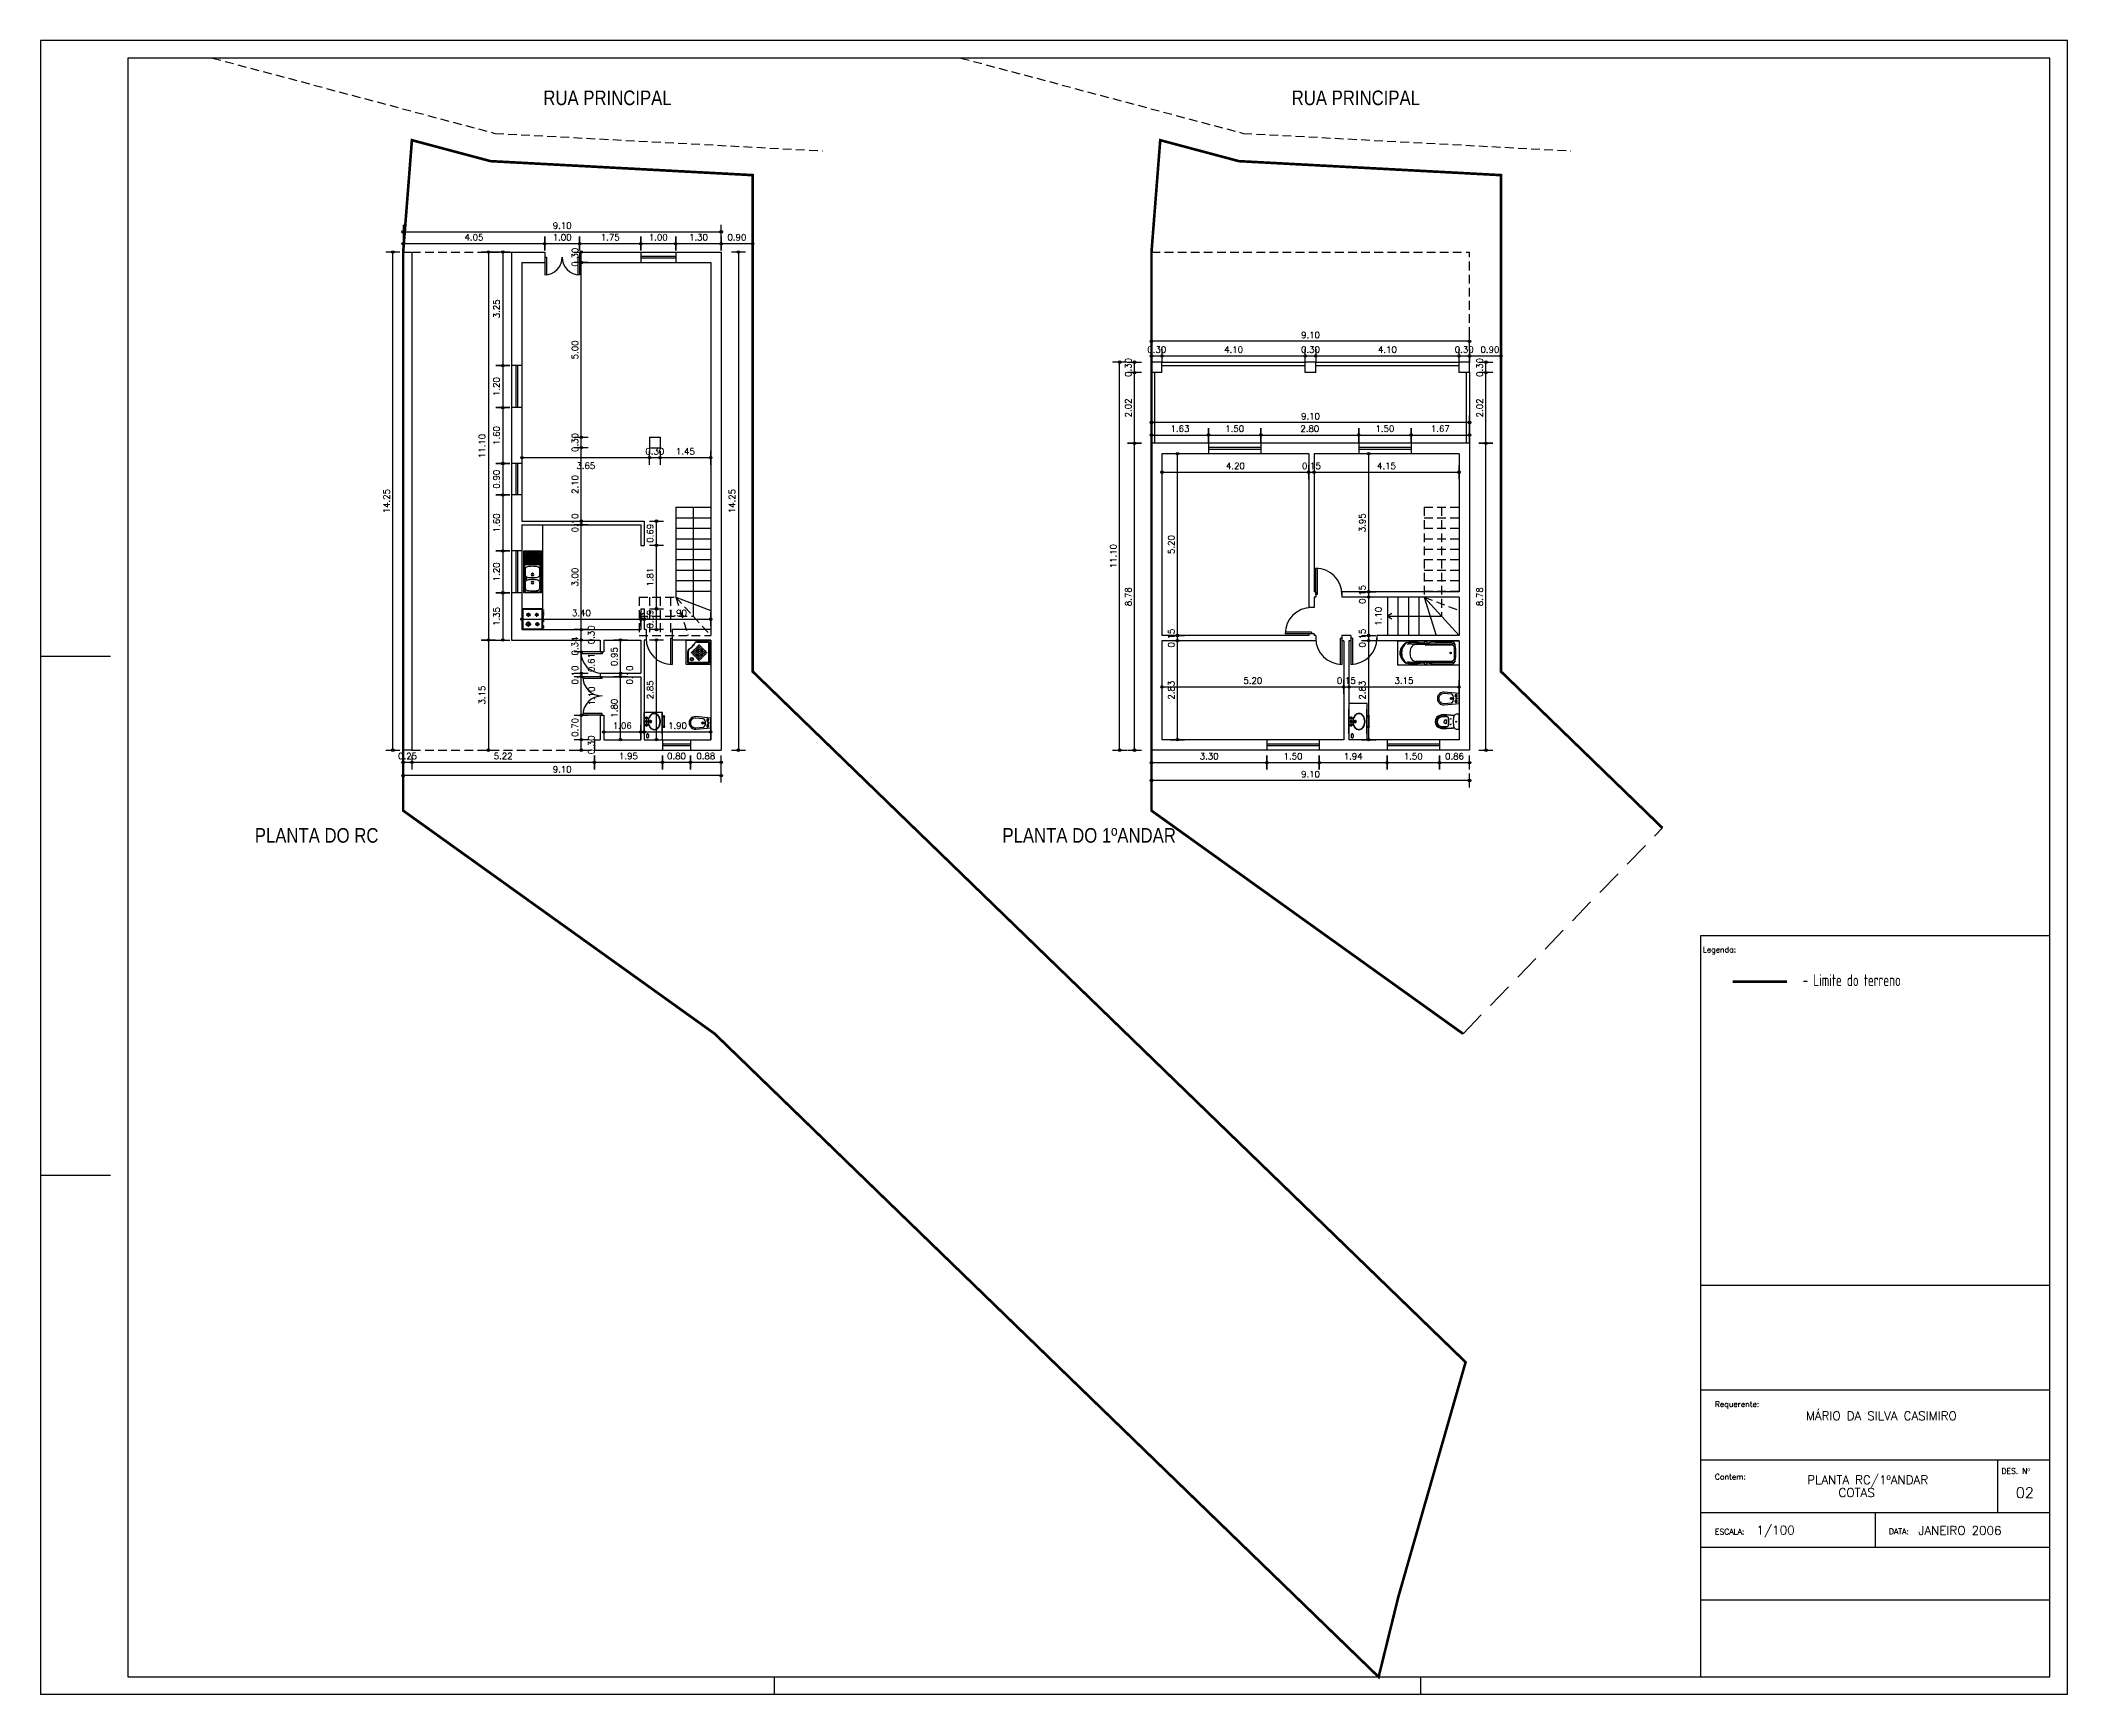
# Model space of a CAD drawing. Header units: inches. Extents: x 195 to 311, y -195 to -148.
# Drawn here: x 252.6 to 310.6, y -195.3 to -147.9 of the extents above; entities that cross this region are included whole.
import ezdxf

# ---------------------------------------------------------------- set-up
doc = ezdxf.new("R2010")
doc.units = ezdxf.units.IN
doc.header["$MEASUREMENT"] = 0
for name, pattern in [('ACAD_ISO04W100', [30.5, 24, -3, 0.5, -3]), ('DASHDOT', [25.4, 12.7, -6.35, 0, -6.35]), ('HIDDEN', [0.375, 0.25, -0.125])]:
    doc.linetypes.add(name, pattern=pattern)
doc.layers.get('0').update_dxf_attribs({"linetype": 'CONTINUOUS'})
doc.layers.get('DEFPOINTS').update_dxf_attribs({"linetype": 'CONTINUOUS'})
for name, color, linetype in [('AREAS', 7, 'CONTINUOUS'), ('cotas', 7, 'CONTINUOUS'), ('LEG', 7, 'CONTINUOUS'), ('LEGENDA', 7, 'CONTINUOUS'), ('LIMITE', 1, 'ACAD_ISO04W100'), ('OBJECTOS', 6, 'CONTINUOUS'), ('paredes', 2, 'CONTINUOUS'), ('vão', 1, 'CONTINUOUS')]:
    doc.layers.add(name, color=color, linetype=linetype)
doc.styles.add('AREAS', font='isocp.shx')
doc.styles.add('COMPARTIMENTOS', font='simplex.shx', dxfattribs={"height": 0.18})
doc.styles.add('ROMANS', font='romans.shx', dxfattribs={"height": 0.18})
doc.styles.add('textoleg', font='swissc.ttf')
doc.dimstyles.new('LIN-100', dxfattribs={"dimtxt": 0.19, "dimasz": 0.01, "dimexe": 0.18, "dimexo": 0, "dimgap": 0.09, "dimtad": 1, "dimtoh": 1, "dimzin": 0, "dimdsep": 46, "dimtxsty": 'ROMANS', "dimblk1": 'COTA', "dimblk2": 'COTA1', "dimsah": 1, "dimcen": 0.09, "dimse1": 1, "dimse2": 1, "dimclrd": 4, "dimclre": 4, "dimadec": 0, "dimazin": 0, "dimtfac": 1, "dimtix": 1, "dimtmove": 2, "dimatfit": 3, "dimldrblk": 'COTA', "dimfxl": 0, "dimtolj": 1, "dimtzin": 0, "dimarcsym": 0})

msp = doc.modelspace()

# ---------------------------------------------------------------- texts
at = {"layer": 'AREAS', "style": 'AREAS', "width": 0.75}
msp.add_text('- Limite do terreno', height=0.342, dxfattribs=at).set_placement((303.006, -174.988))
at = {"layer": 'LEGENDA', "linetype": 'Continuous', "style": 'textoleg'}
for s, p in [('RUA PRINCIPAL', (266.969, -149.786)), ('RUA PRINCIPAL', (288.383, -149.786)), ('PLANTA DO RC', (258.712, -170.885)), ('PLANTA DO 1ºANDAR', (280.106, -170.885))]:
    msp.add_text(s, height=0.418, dxfattribs=at).set_placement(p)

# ---------------------------------------------------------------- blocks, each defined once
blk = doc.blocks.new('A$C70504814')
at = {"layer": 'LEG'}
for p, q in [((-390.924, -47.565), (-448.924, -47.565)), ((-448.924, -47.565), (-448.924, -94.878)), ((-390.924, -94.878), (-390.924, -47.565)), ((-448.924, -65.178), (-446.924, -65.178)), ((-446.924, -80.028), (-448.924, -80.028)), ((-427.924, -94.878), (-427.924, -94.378)), ((-409.424, -94.878), (-409.424, -94.378)), ((-390.924, -94.878), (-448.924, -94.878))]:
    blk.add_line(p, q, dxfattribs=at)
at = {"layer": 'LEG', "color": 5}
for p, q in [((-391.424, -48.065), (-446.424, -48.065)), ((-446.424, -48.065), (-446.424, -94.378)), ((-391.424, -94.378), (-391.424, -48.065)), ((-401.424, -73.178), (-401.424, -94.378)), ((-391.424, -73.178), (-401.424, -73.178)), ((-391.424, -83.178), (-401.424, -83.178)), ((-391.424, -86.178), (-401.424, -86.178)), ((-391.424, -88.178), (-401.424, -88.178)), ((-392.924, -88.178), (-392.924, -89.678)), ((-391.424, -89.678), (-401.424, -89.678)), ((-396.424, -89.678), (-396.424, -90.678)), ((-391.424, -90.678), (-401.424, -90.678)), ((-391.424, -92.178), (-401.424, -92.178)), ((-446.424, -94.378), (-391.424, -94.378))]:
    blk.add_line(p, q, dxfattribs=at)
at = {"layer": 'LEG', "linetype": 'Continuous'}
blk.add_line((-401.424, -92.178), (-401.424, -92.178), dxfattribs=at)
at = {"layer": 'LEG', "linetype": 'Continuous', "style": 'COMPARTIMENTOS'}
for s, p in [('Legenda:', (-401.359, -73.652)), ('Requerente:', (-401.012, -86.653)), ('Contem:', (-401.012, -88.728)), ('DES. Nº', (-392.812, -88.567)), ('ESCALA:', (-401.012, -90.302)), ('DATA:', (-396.032, -90.295))]:
    blk.add_text(s, height=0.16, dxfattribs=at).set_placement(p)
for tag, p in [('REQUERENTE', (-397.572, -87.031)), ('REQUERENTE', (-397.572, -87.419)), ('CONTEM', (-397.91, -88.862)), ('CONTEM', (-397.91, -89.227)), ('ESCALA', (-399.823, -90.3)), ('DATA', (-395.19, -90.311))]:
    blk.add_attdef(tag, p, '', height=0.25, dxfattribs=at)
at = {"layer": 'LEG', "color": 5, "style": 'COMPARTIMENTOS'}
blk.add_attdef('NUMERO', (-392.401, -89.257), '', height=0.3, dxfattribs=at)
blk = doc.blocks.new('87047120')
for p, q in [((-0.585, -0.06), (-0.585, -0.25)), ((-0.585, -0.44), (-0.585, -0.25)), ((-0.575, -0.06), (-0.575, -0.25)), ((-0.575, -0.44), (-0.575, -0.25)), ((-0.189, -0.079), (-0.555, -0.079)), ((-0.189, -0.103), (-0.555, -0.103)), ((-0.189, -0.128), (-0.555, -0.128)), ((-0.189, -0.152), (-0.555, -0.152)), ((-0.189, -0.177), (-0.555, -0.177)), ((-0.189, -0.201), (-0.555, -0.201)), ((-0.189, -0.226), (-0.555, -0.226)), ((-0.189, -0.25), (-0.555, -0.25)), ((-0.189, -0.274), (-0.555, -0.274)), ((-0.189, -0.299), (-0.555, -0.299)), ((-0.189, -0.323), (-0.555, -0.323)), ((-0.189, -0.348), (-0.555, -0.348)), ((-0.189, -0.372), (-0.555, -0.372)), ((-0.189, -0.397), (-0.555, -0.397)), ((-0.189, -0.421), (-0.555, -0.421)), ((0.367, -0.02), (-0.545, -0.02)), ((0.367, -0.03), (-0.545, -0.03)), ((0.367, -0.47), (-0.545, -0.47)), ((0.367, -0.48), (-0.545, -0.48)), ((-0.189, -0.446), (-0.527, -0.446)), ((-0.189, -0.055), (-0.524, -0.055)), ((0.367, -0.02), (0.553, -0.02)), ((0.367, -0.03), (0.553, -0.03)), ((0.367, -0.47), (0.553, -0.47)), ((0.367, -0.48), (0.553, -0.48)), ((0.583, -0.06), (0.583, -0.25)), ((0.583, -0.44), (0.583, -0.25)), ((0.593, -0.06), (0.593, -0.25)), ((0.593, -0.44), (0.593, -0.25))]:
    blk.add_line(p, q)
blk.add_lwpolyline([(-0.6, -0.5), (0.6, -0.5), (0.6, 0), (-0.6, 0)], close=True)
for centre, radius in [((0.079, -0.25), 0.038), ((0.079, -0.25), 0.0275), ((0.192, -0.066), 0.019), ((0.304, -0.25), 0.038), ((0.304, -0.25), 0.0275)]:
    blk.add_circle(centre, radius)
for centre, radius, start, end in [((-0.545, -0.06), 0.04, 90, 180), ((-0.545, -0.44), 0.04, 180, 270), ((-0.545, -0.06), 0.03, 90, 180), ((-0.545, -0.44), 0.03, 180, 270), ((0.581, -0.25), 0.75, 169.61876, 180), ((0.581, -0.25), 0.75, 180, 190.38124), ((-0.083, -0.128), 0.075, 97.23, 169.61876), ((-0.083, -0.372), 0.075, 190.38124, 262.77), ((0.002, -0.798), 0.75, 90, 97.23), ((0.002, 0.298), 0.75, 262.77, 270), ((0.002, -0.798), 0.75, 82.77, 90), ((0.002, 0.298), 0.75, 270, 277.23), ((0.087, -0.128), 0.075, 10.38124, 82.77), ((0.087, -0.372), 0.075, 277.23, 349.61876), ((-0.577, -0.25), 0.75, 0, 10.38124), ((-0.577, -0.25), 0.75, 349.61876, 0), ((0.961, -0.25), 0.75, 169.61876, 180), ((0.961, -0.25), 0.75, 180, 190.38124), ((0.297, -0.128), 0.075, 97.23, 169.61876), ((0.297, -0.372), 0.075, 190.38124, 262.77), ((0.382, -0.798), 0.75, 90, 97.23), ((0.382, 0.298), 0.75, 262.77, 270), ((0.382, -0.798), 0.75, 82.77, 90), ((0.382, 0.298), 0.75, 270, 277.23), ((0.467, -0.128), 0.075, 10.38124, 82.77), ((0.467, -0.372), 0.075, 277.23, 349.61876), ((-0.197, -0.25), 0.75, 0, 10.38124), ((-0.197, -0.25), 0.75, 349.61876, 0), ((0.553, -0.06), 0.04, 0, 90), ((0.553, -0.06), 0.03, 0, 90), ((0.553, -0.44), 0.04, 270, 0), ((0.553, -0.44), 0.03, 270, 0)]:
    blk.add_arc(centre, radius, start, end)
blk = doc.blocks.new('g')
at = {"layer": 'vão'}
for p, q in [((205.873, 19.59), (205.273, 19.59)), ((205.273, 19.59), (205.273, 18.996)), ((205.293, 19.54), (205.293, 19.046)), ((205.823, 19.57), (205.323, 19.57)), ((205.375, 19.151), (205.531, 19.151)), ((205.399, 19.419), (205.514, 19.419)), ((205.455, 19.075), (205.455, 19.228)), ((205.457, 19.361), (205.457, 19.477)), ((205.64, 19.419), (205.754, 19.419)), ((205.655, 19.149), (205.769, 19.149)), ((205.697, 19.361), (205.697, 19.477)), ((205.712, 19.091), (205.712, 19.207)), ((205.853, 19.046), (205.853, 19.54)), ((205.873, 18.996), (205.873, 19.59)), ((205.874, 19.56), (205.885, 19.56)), ((205.885, 19.537), (205.874, 19.537)), ((205.874, 19.511), (205.885, 19.511)), ((205.885, 19.488), (205.874, 19.488)), ((205.874, 19.463), (205.885, 19.463)), ((205.885, 19.44), (205.874, 19.44)), ((205.874, 19.416), (205.885, 19.416)), ((205.885, 19.393), (205.874, 19.393)), ((205.878, 19.367), (205.878, 19.293)), ((205.891, 19.367), (205.878, 19.367)), ((205.878, 19.218), (205.878, 19.293)), ((205.891, 19.218), (205.878, 19.218)), ((205.885, 19.56), (205.885, 19.537)), ((205.885, 19.511), (205.885, 19.488)), ((205.885, 19.463), (205.885, 19.44)), ((205.885, 19.416), (205.885, 19.393)), ((205.891, 19.293), (205.891, 19.367)), ((205.891, 19.293), (205.891, 19.218)), ((205.273, 18.996), (205.873, 18.996)), ((205.323, 19.016), (205.823, 19.016)), ((205.874, 19.107), (205.885, 19.107)), ((205.885, 19.084), (205.874, 19.084)), ((205.874, 19.06), (205.885, 19.06)), ((205.885, 19.037), (205.874, 19.037)), ((205.885, 19.107), (205.885, 19.084)), ((205.885, 19.06), (205.885, 19.037))]:
    blk.add_line(p, q, dxfattribs=at)
for centre, radius in [((205.455, 19.15), 0.0572), ((205.455, 19.151), 0.05), ((205.457, 19.419), 0.045), ((205.457, 19.419), 0.04), ((205.697, 19.419), 0.035), ((205.697, 19.419), 0.03), ((205.712, 19.149), 0.045), ((205.712, 19.149), 0.04)]:
    blk.add_circle(centre, radius, dxfattribs=at)
for centre, start, end in [((205.323, 19.54), 90, 180), ((205.823, 19.54), 0, 90), ((205.323, 19.046), 180, 270), ((205.823, 19.046), 270, 0)]:
    blk.add_arc(centre, 0.03, start, end, dxfattribs=at)
blk = doc.blocks.new('bid')
at = {"layer": 'OBJECTOS'}
for p, q in [((-0.094, -0.065), (-0.101, -0.072)), ((-0.101, -0.099), (-0.094, -0.106)), ((-0.091, -0.068), (-0.098, -0.075)), ((-0.098, -0.096), (-0.091, -0.103)), ((-0.062, -0.075), (-0.069, -0.068)), ((-0.069, -0.103), (-0.062, -0.096)), ((-0.059, -0.072), (-0.066, -0.065)), ((-0.066, -0.106), (-0.059, -0.099)), ((0.059, -0.072), (0.066, -0.065)), ((0.066, -0.106), (0.059, -0.099)), ((0.062, -0.075), (0.069, -0.068)), ((0.069, -0.103), (0.062, -0.096)), ((0.091, -0.068), (0.098, -0.075)), ((0.098, -0.096), (0.091, -0.103)), ((0.094, -0.065), (0.101, -0.072)), ((0.101, -0.099), (0.094, -0.106))]:
    blk.add_line(p, q, dxfattribs=at)
for points in [[(-0.14, 0), (-0.179, -0.423, 1.096946), (0.179, -0.423), (0.14, 0)], [(0.139, -0.427), (0.12, -0.215, 0.293275), (0.08, -0.164, 0.170265), (-0.08, -0.164, 0.293275), (-0.12, -0.215), (-0.139, -0.427, 1.096946)]]:
    blk.add_lwpolyline(points, format="xyb", close=True, dxfattribs=at)
for centre, radius in [((-0.08, -0.085), 0.015), ((-0.08, -0.085), 0.011), ((0, -0.219), 0.0316), ((0, -0.219), 0.0216), ((0, -0.069), 0.0198), ((0.08, -0.085), 0.015), ((0.08, -0.085), 0.011)]:
    blk.add_circle(centre, radius, dxfattribs=at)
for centre, radius, start, end in [((-0.08, -0.085), 0.0305, 149.21084, 210.78916), ((-0.101, -0.064), 0.0075, 356.81032, 273.18968), ((-0.101, -0.107), 0.0075, 86.81032, 3.18968), ((-0.08, -0.085), 0.0255, 147.4537, 212.5463), ((-0.096, -0.07), 0.00533, 200.56224, 249.43776), ((-0.096, -0.101), 0.00533, 110.56224, 159.43776), ((-0.094, -0.074), 0.00412, 187.64951, 262.35049), ((-0.094, -0.096), 0.00412, 97.64951, 172.35049), ((-0.08, -0.085), 0.0305, 59.21084, 120.78916), ((-0.08, -0.085), 0.0305, 239.21084, 300.78916), ((-0.08, -0.085), 0.0255, 57.4537, 122.5463), ((-0.096, -0.07), 0.00533, 20.56224, 69.43776), ((-0.096, -0.101), 0.00533, 290.56225, 339.43776), ((-0.08, -0.085), 0.0255, 237.4537, 302.5463), ((-0.091, -0.072), 0.00412, 7.64951, 82.35049), ((-0.091, -0.099), 0.00412, 277.64951, 352.35049), ((-0.069, -0.072), 0.00412, 97.64951, 172.35049), ((-0.069, -0.099), 0.00412, 187.64951, 262.35049), ((-0.064, -0.07), 0.00533, 110.56224, 159.43776), ((-0.064, -0.101), 0.00533, 200.56224, 249.43776), ((-0.059, -0.064), 0.0075, 266.81032, 183.18968), ((-0.066, -0.074), 0.00412, 277.64951, 352.35049), ((-0.066, -0.096), 0.00412, 7.64951, 82.35049), ((-0.059, -0.107), 0.0075, 176.81032, 93.18968), ((-0.064, -0.07), 0.00533, 290.56225, 339.43776), ((-0.064, -0.101), 0.00533, 20.56224, 69.43776), ((-0.08, -0.085), 0.0255, 327.4537, 32.5463), ((-0.08, -0.085), 0.0305, 329.21084, 30.78916), ((0.08, -0.085), 0.0305, 149.21084, 210.78916), ((0.059, -0.064), 0.0075, 356.81032, 273.18968), ((0.059, -0.107), 0.0075, 86.81032, 3.18968), ((0.08, -0.085), 0.0255, 147.4537, 212.5463), ((0.064, -0.07), 0.00533, 200.56224, 249.43776), ((0.064, -0.101), 0.00533, 110.56224, 159.43776), ((0.066, -0.074), 0.00412, 187.64951, 262.35049), ((0.066, -0.096), 0.00412, 97.64951, 172.35049), ((0.08, -0.085), 0.0305, 59.21084, 120.78916), ((0.08, -0.085), 0.0305, 239.21084, 300.78916), ((0.08, -0.085), 0.0255, 57.4537, 122.5463), ((0.064, -0.07), 0.00533, 20.56224, 69.43776), ((0.064, -0.101), 0.00533, 290.56225, 339.43776), ((0.08, -0.085), 0.0255, 237.4537, 302.5463), ((0.069, -0.072), 0.00412, 7.64951, 82.35049), ((0.069, -0.099), 0.00412, 277.64951, 352.35049), ((0.091, -0.072), 0.00412, 97.64951, 172.35049), ((0.091, -0.099), 0.00412, 187.64951, 262.35049), ((0.096, -0.07), 0.00533, 110.56224, 159.43776), ((0.096, -0.101), 0.00533, 200.56224, 249.43776), ((0.101, -0.064), 0.0075, 266.81032, 183.18968), ((0.094, -0.074), 0.00412, 277.64951, 352.35049), ((0.094, -0.096), 0.00412, 7.64951, 82.35049), ((0.101, -0.107), 0.0075, 176.81032, 93.18968), ((0.096, -0.07), 0.00533, 290.56225, 339.43776), ((0.096, -0.101), 0.00533, 20.56224, 69.43776), ((0.08, -0.085), 0.0255, 327.4537, 32.5463), ((0.08, -0.085), 0.0305, 329.21084, 30.78916)]:
    blk.add_arc(centre, radius, start, end, dxfattribs=at)
blk = doc.blocks.new('COTA')
at = {"color": 4}
blk.add_line((0, -20.1), (0, 20.1), dxfattribs=at)
at = {"color": 2}
blk.add_circle((0, 0), 3.52, dxfattribs=at)
blk = doc.blocks.new('COTA1')
at = {"color": 4}
blk.add_line((0, -20.1), (0, 20.1), dxfattribs=at)
at = {"color": 2}
blk.add_circle((0, 0), 3.52, dxfattribs=at)
blk = doc.blocks.new('*D10')
at = {"layer": 'cotas', "color": 4, "lineweight": -2}
blk.add_line((262.968, -153.745), (266.998, -153.745), dxfattribs=at)
at = {"layer": 'DEFPOINTS', "color": 0}
for p in [(262.958, -153.988), (267.008, -153.745), (267.008, -153.988)]:
    blk.add_point(p, dxfattribs=at)
at = {"layer": 'cotas', "color": 4, "lineweight": -2, "xscale": 0.01, "yscale": 0.01, "zscale": 0.01, "rotation": 180}
blk.add_blockref('COTA', (262.958, -153.745), dxfattribs=at)
at = {"layer": 'cotas', "color": 4, "lineweight": -2, "xscale": 0.01, "yscale": 0.01, "zscale": 0.01}
blk.add_blockref('COTA1', (267.008, -153.745), dxfattribs=at)
at = {"layer": 'cotas', "color": 0, "insert": (264.983, -153.565), "char_height": 0.18, "attachment_point": 5, "style": 'ROMANS'}
blk.add_mtext('\\A1;4.05', dxfattribs=at)
blk = doc.blocks.new('*D11')
at = {"layer": 'cotas', "color": 4, "lineweight": -2}
blk.add_line((267.018, -153.745), (267.998, -153.745), dxfattribs=at)
at = {"layer": 'DEFPOINTS', "color": 0}
for p in [(267.008, -153.988), (268.008, -153.745), (268.008, -153.988)]:
    blk.add_point(p, dxfattribs=at)
at = {"layer": 'cotas', "color": 4, "lineweight": -2, "xscale": 0.01, "yscale": 0.01, "zscale": 0.01, "rotation": 180}
blk.add_blockref('COTA', (267.008, -153.745), dxfattribs=at)
at = {"layer": 'cotas', "color": 4, "lineweight": -2, "xscale": 0.01, "yscale": 0.01, "zscale": 0.01}
blk.add_blockref('COTA1', (268.008, -153.745), dxfattribs=at)
at = {"layer": 'cotas', "color": 0, "insert": (267.508, -153.565), "char_height": 0.18, "attachment_point": 5, "style": 'ROMANS'}
blk.add_mtext('\\A1;1.00', dxfattribs=at)
blk = doc.blocks.new('*D12')
at = {"layer": 'cotas', "color": 4, "lineweight": -2}
blk.add_line((268.018, -153.745), (269.748, -153.745), dxfattribs=at)
at = {"layer": 'DEFPOINTS', "color": 0}
for p in [(268.008, -153.988), (269.758, -153.745), (269.758, -153.988)]:
    blk.add_point(p, dxfattribs=at)
at = {"layer": 'cotas', "color": 4, "lineweight": -2, "xscale": 0.01, "yscale": 0.01, "zscale": 0.01, "rotation": 180}
blk.add_blockref('COTA', (268.008, -153.745), dxfattribs=at)
at = {"layer": 'cotas', "color": 4, "lineweight": -2, "xscale": 0.01, "yscale": 0.01, "zscale": 0.01}
blk.add_blockref('COTA1', (269.758, -153.745), dxfattribs=at)
at = {"layer": 'cotas', "color": 0, "insert": (268.883, -153.565), "char_height": 0.18, "attachment_point": 5, "style": 'ROMANS'}
blk.add_mtext('\\A1;1.75', dxfattribs=at)
blk = doc.blocks.new('*D13')
at = {"layer": 'cotas', "color": 4, "lineweight": -2}
blk.add_line((269.768, -153.745), (270.748, -153.745), dxfattribs=at)
at = {"layer": 'DEFPOINTS', "color": 0}
for p in [(269.758, -153.988), (270.758, -153.745), (270.758, -153.988)]:
    blk.add_point(p, dxfattribs=at)
at = {"layer": 'cotas', "color": 4, "lineweight": -2, "xscale": 0.01, "yscale": 0.01, "zscale": 0.01, "rotation": 180}
blk.add_blockref('COTA', (269.758, -153.745), dxfattribs=at)
at = {"layer": 'cotas', "color": 4, "lineweight": -2, "xscale": 0.01, "yscale": 0.01, "zscale": 0.01}
blk.add_blockref('COTA1', (270.758, -153.745), dxfattribs=at)
at = {"layer": 'cotas', "color": 0, "insert": (270.258, -153.565), "char_height": 0.18, "attachment_point": 5, "style": 'ROMANS'}
blk.add_mtext('\\A1;1.00', dxfattribs=at)
blk = doc.blocks.new('*D14')
at = {"layer": 'cotas', "color": 4, "lineweight": -2}
blk.add_line((270.768, -153.745), (272.048, -153.745), dxfattribs=at)
at = {"layer": 'DEFPOINTS', "color": 0}
for p in [(270.758, -153.988), (272.058, -153.745), (272.058, -153.988)]:
    blk.add_point(p, dxfattribs=at)
at = {"layer": 'cotas', "color": 4, "lineweight": -2, "xscale": 0.01, "yscale": 0.01, "zscale": 0.01, "rotation": 180}
blk.add_blockref('COTA', (270.758, -153.745), dxfattribs=at)
at = {"layer": 'cotas', "color": 4, "lineweight": -2, "xscale": 0.01, "yscale": 0.01, "zscale": 0.01}
blk.add_blockref('COTA1', (272.058, -153.745), dxfattribs=at)
at = {"layer": 'cotas', "color": 0, "insert": (271.408, -153.565), "char_height": 0.18, "attachment_point": 5, "style": 'ROMANS'}
blk.add_mtext('\\A1;1.30', dxfattribs=at)
blk = doc.blocks.new('*D15')
at = {"layer": 'cotas', "color": 4, "lineweight": -2}
blk.add_line((272.55, -153.998), (272.55, -168.228), dxfattribs=at)
at = {"layer": 'DEFPOINTS', "color": 0}
for p in [(272.058, -153.988), (272.058, -168.238), (272.55, -168.238)]:
    blk.add_point(p, dxfattribs=at)
at = {"layer": 'cotas', "color": 4, "lineweight": -2, "xscale": 0.01, "yscale": 0.01, "zscale": 0.01}
for name, p, rotation in [('COTA', (272.55, -153.988), 90), ('COTA1', (272.55, -168.238), 270)]:
    blk.add_blockref(name, p, dxfattribs=dict(at, rotation=rotation))
at = {"layer": 'cotas', "color": 0, "insert": (272.37, -161.113), "char_height": 0.18, "attachment_point": 5, "rotation": 90, "style": 'ROMANS'}
blk.add_mtext('\\A1;14.25', dxfattribs=at)
blk = doc.blocks.new('*D16')
at = {"layer": 'cotas', "color": 4, "lineweight": -2}
blk.add_line((272.048, -168.588), (271.188, -168.588), dxfattribs=at)
at = {"layer": 'DEFPOINTS', "color": 0}
for p in [(271.178, -168.238), (271.178, -168.588), (272.058, -168.238)]:
    blk.add_point(p, dxfattribs=at)
at = {"layer": 'cotas', "color": 4, "lineweight": -2, "xscale": 0.01, "yscale": 0.01, "zscale": 0.01, "rotation": 180}
blk.add_blockref('COTA1', (271.178, -168.588), dxfattribs=at)
at = {"layer": 'cotas', "color": 4, "lineweight": -2, "xscale": 0.01, "yscale": 0.01, "zscale": 0.01}
blk.add_blockref('COTA', (272.058, -168.588), dxfattribs=at)
at = {"layer": 'cotas', "color": 0, "insert": (271.618, -168.408), "char_height": 0.18, "attachment_point": 5, "style": 'ROMANS'}
blk.add_mtext('\\A1;0.88', dxfattribs=at)
blk = doc.blocks.new('*D17')
at = {"layer": 'cotas', "color": 4, "lineweight": -2}
blk.add_line((271.168, -168.588), (270.388, -168.588), dxfattribs=at)
at = {"layer": 'DEFPOINTS', "color": 0}
for p in [(270.378, -168.238), (270.378, -168.588), (271.178, -168.238)]:
    blk.add_point(p, dxfattribs=at)
at = {"layer": 'cotas', "color": 4, "lineweight": -2, "xscale": 0.01, "yscale": 0.01, "zscale": 0.01, "rotation": 180}
blk.add_blockref('COTA1', (270.378, -168.588), dxfattribs=at)
at = {"layer": 'cotas', "color": 4, "lineweight": -2, "xscale": 0.01, "yscale": 0.01, "zscale": 0.01}
blk.add_blockref('COTA', (271.178, -168.588), dxfattribs=at)
at = {"layer": 'cotas', "color": 0, "insert": (270.778, -168.408), "char_height": 0.18, "attachment_point": 5, "style": 'ROMANS'}
blk.add_mtext('\\A1;0.80', dxfattribs=at)
blk = doc.blocks.new('*D18')
at = {"layer": 'cotas', "color": 4, "lineweight": -2}
blk.add_line((270.368, -168.588), (268.438, -168.588), dxfattribs=at)
at = {"layer": 'DEFPOINTS', "color": 0}
for p in [(268.428, -168.238), (268.428, -168.588), (270.378, -168.238)]:
    blk.add_point(p, dxfattribs=at)
at = {"layer": 'cotas', "color": 4, "lineweight": -2, "xscale": 0.01, "yscale": 0.01, "zscale": 0.01, "rotation": 180}
blk.add_blockref('COTA1', (268.428, -168.588), dxfattribs=at)
at = {"layer": 'cotas', "color": 4, "lineweight": -2, "xscale": 0.01, "yscale": 0.01, "zscale": 0.01}
blk.add_blockref('COTA', (270.378, -168.588), dxfattribs=at)
at = {"layer": 'cotas', "color": 0, "insert": (269.403, -168.408), "char_height": 0.18, "attachment_point": 5, "style": 'ROMANS'}
blk.add_mtext('\\A1;1.95', dxfattribs=at)
blk = doc.blocks.new('*D19')
at = {"layer": 'cotas', "color": 4, "lineweight": -2}
blk.add_line((268.418, -168.588), (263.218, -168.588), dxfattribs=at)
at = {"layer": 'DEFPOINTS', "color": 0}
for p in [(263.208, -168.238), (263.208, -168.588), (268.428, -168.238)]:
    blk.add_point(p, dxfattribs=at)
at = {"layer": 'cotas', "color": 4, "lineweight": -2, "xscale": 0.01, "yscale": 0.01, "zscale": 0.01, "rotation": 180}
blk.add_blockref('COTA1', (263.208, -168.588), dxfattribs=at)
at = {"layer": 'cotas', "color": 4, "lineweight": -2, "xscale": 0.01, "yscale": 0.01, "zscale": 0.01}
blk.add_blockref('COTA', (268.428, -168.588), dxfattribs=at)
at = {"layer": 'cotas', "color": 0, "insert": (265.818, -168.408), "char_height": 0.18, "attachment_point": 5, "style": 'ROMANS'}
blk.add_mtext('\\A1;5.22', dxfattribs=at)
blk = doc.blocks.new('*D20')
at = {"layer": 'cotas', "color": 4, "lineweight": -2}
for p, q in [((262.948, -168.588), (262.938, -168.588)), ((263.208, -168.588), (262.958, -168.588)), ((263.218, -168.588), (263.228, -168.588))]:
    blk.add_line(p, q, dxfattribs=at)
at = {"layer": 'DEFPOINTS', "color": 0}
for p in [(262.958, -168.238), (262.958, -168.588), (263.208, -168.238)]:
    blk.add_point(p, dxfattribs=at)
at = {"layer": 'cotas', "color": 4, "lineweight": -2, "xscale": 0.01, "yscale": 0.01, "zscale": 0.01}
blk.add_blockref('COTA1', (262.958, -168.588), dxfattribs=at)
at = {"layer": 'cotas', "color": 4, "lineweight": -2, "xscale": 0.01, "yscale": 0.01, "zscale": 0.01, "rotation": 180}
blk.add_blockref('COTA', (263.208, -168.588), dxfattribs=at)
at = {"layer": 'cotas', "color": 0, "insert": (263.083, -168.408), "char_height": 0.18, "attachment_point": 5, "style": 'ROMANS'}
blk.add_mtext('\\A1;0.25', dxfattribs=at)
blk = doc.blocks.new('*D21')
at = {"layer": 'cotas', "color": 4, "lineweight": -2}
blk.add_line((262.662, -168.228), (262.662, -153.998), dxfattribs=at)
at = {"layer": 'DEFPOINTS', "color": 0}
for p in [(262.662, -153.988), (262.958, -153.988), (262.958, -168.238)]:
    blk.add_point(p, dxfattribs=at)
at = {"layer": 'cotas', "color": 4, "lineweight": -2, "xscale": 0.01, "yscale": 0.01, "zscale": 0.01}
for name, p, rotation in [('COTA1', (262.662, -153.988), 90), ('COTA', (262.662, -168.238), 270)]:
    blk.add_blockref(name, p, dxfattribs=dict(at, rotation=rotation))
at = {"layer": 'cotas', "color": 0, "insert": (262.482, -161.113), "char_height": 0.18, "attachment_point": 5, "rotation": 90, "style": 'ROMANS'}
blk.add_mtext('\\A1;14.25', dxfattribs=at)
blk = doc.blocks.new('*D22')
at = {"layer": 'cotas', "color": 4, "lineweight": -2}
blk.add_line((262.968, -153.411), (272.048, -153.411), dxfattribs=at)
at = {"layer": 'DEFPOINTS', "color": 0}
for p in [(272.058, -153.411), (262.958, -153.988), (272.058, -153.988)]:
    blk.add_point(p, dxfattribs=at)
at = {"layer": 'cotas', "color": 4, "lineweight": -2, "xscale": 0.01, "yscale": 0.01, "zscale": 0.01, "rotation": 180}
blk.add_blockref('COTA', (262.958, -153.411), dxfattribs=at)
at = {"layer": 'cotas', "color": 4, "lineweight": -2, "xscale": 0.01, "yscale": 0.01, "zscale": 0.01}
blk.add_blockref('COTA1', (272.058, -153.411), dxfattribs=at)
at = {"layer": 'cotas', "color": 0, "insert": (267.508, -153.231), "char_height": 0.18, "attachment_point": 5, "style": 'ROMANS'}
blk.add_mtext('\\A1;9.10', dxfattribs=at)
blk = doc.blocks.new('*D23')
at = {"layer": 'cotas', "color": 4, "lineweight": -2}
blk.add_line((272.048, -168.965), (262.968, -168.965), dxfattribs=at)
at = {"layer": 'DEFPOINTS', "color": 0}
for p in [(262.958, -168.238), (272.058, -168.238), (262.958, -168.965)]:
    blk.add_point(p, dxfattribs=at)
at = {"layer": 'cotas', "color": 4, "lineweight": -2, "xscale": 0.01, "yscale": 0.01, "zscale": 0.01, "rotation": 180}
blk.add_blockref('COTA1', (262.958, -168.965), dxfattribs=at)
at = {"layer": 'cotas', "color": 4, "lineweight": -2, "xscale": 0.01, "yscale": 0.01, "zscale": 0.01}
blk.add_blockref('COTA', (272.058, -168.965), dxfattribs=at)
at = {"layer": 'cotas', "color": 0, "insert": (267.508, -168.785), "char_height": 0.18, "attachment_point": 5, "style": 'ROMANS'}
blk.add_mtext('\\A1;9.10', dxfattribs=at)
blk = doc.blocks.new('*D24')
at = {"layer": 'cotas', "color": 4, "lineweight": -2}
blk.add_line((268.054, -168.228), (268.054, -167.948), dxfattribs=at)
at = {"layer": 'DEFPOINTS', "color": 0}
for p in [(268.054, -167.938), (268.428, -167.938), (268.428, -168.238)]:
    blk.add_point(p, dxfattribs=at)
at = {"layer": 'cotas', "color": 4, "lineweight": -2, "xscale": 0.01, "yscale": 0.01, "zscale": 0.01}
for name, p, rotation in [('COTA1', (268.054, -167.938), 90), ('COTA', (268.054, -168.238), 270)]:
    blk.add_blockref(name, p, dxfattribs=dict(at, rotation=rotation))
at = {"layer": 'cotas', "color": 0, "insert": (268.34, -168.088), "char_height": 0.18, "attachment_point": 5, "rotation": 90, "style": 'ROMANS'}
blk.add_mtext('\\A1;0.30', dxfattribs=at)
blk = doc.blocks.new('*D25')
at = {"layer": 'cotas', "color": 4, "lineweight": -2}
for p, q in [((268.054, -167.228), (268.054, -167.218)), ((268.054, -167.938), (268.054, -167.238)), ((268.054, -167.948), (268.054, -167.958))]:
    blk.add_line(p, q, dxfattribs=at)
at = {"layer": 'DEFPOINTS', "color": 0}
for p in [(268.054, -167.238), (268.598, -167.238), (268.428, -167.938)]:
    blk.add_point(p, dxfattribs=at)
at = {"layer": 'cotas', "color": 4, "lineweight": -2, "xscale": 0.01, "yscale": 0.01, "zscale": 0.01}
for name, p, rotation in [('COTA1', (268.054, -167.238), 270), ('COTA', (268.054, -167.938), 90)]:
    blk.add_blockref(name, p, dxfattribs=dict(at, rotation=rotation))
at = {"layer": 'cotas', "color": 0, "insert": (267.874, -167.588), "char_height": 0.18, "attachment_point": 5, "rotation": 90, "style": 'ROMANS'}
blk.add_mtext('\\A1;0.70', dxfattribs=at)
blk = doc.blocks.new('*D26')
at = {"layer": 'cotas', "color": 4, "lineweight": -2}
blk.add_line((268.054, -167.228), (268.054, -166.148), dxfattribs=at)
at = {"layer": 'DEFPOINTS', "color": 0}
for p in [(268.054, -166.138), (268.598, -166.138), (268.598, -167.238)]:
    blk.add_point(p, dxfattribs=at)
at = {"layer": 'cotas', "color": 4, "lineweight": -2, "xscale": 0.01, "yscale": 0.01, "zscale": 0.01}
for name, p, rotation in [('COTA1', (268.054, -166.138), 90), ('COTA', (268.054, -167.238), 270)]:
    blk.add_blockref(name, p, dxfattribs=dict(at, rotation=rotation))
at = {"layer": 'cotas', "color": 0, "insert": (268.352, -166.688), "char_height": 0.18, "attachment_point": 5, "rotation": 90, "style": 'ROMANS'}
blk.add_mtext('\\A1;1.10', dxfattribs=at)
blk = doc.blocks.new('*D27')
at = {"layer": 'cotas', "color": 4, "lineweight": -2}
for p, q in [((268.054, -166.028), (268.054, -166.018)), ((268.054, -166.138), (268.054, -166.038)), ((268.054, -166.148), (268.054, -166.158))]:
    blk.add_line(p, q, dxfattribs=at)
at = {"layer": 'DEFPOINTS', "color": 0}
for p in [(268.054, -166.038), (268.598, -166.038), (268.598, -166.138)]:
    blk.add_point(p, dxfattribs=at)
at = {"layer": 'cotas', "color": 4, "lineweight": -2, "xscale": 0.01, "yscale": 0.01, "zscale": 0.01}
for name, p, rotation in [('COTA1', (268.054, -166.038), 270), ('COTA', (268.054, -166.138), 90)]:
    blk.add_blockref(name, p, dxfattribs=dict(at, rotation=rotation))
at = {"layer": 'cotas', "color": 0, "insert": (267.874, -166.088), "char_height": 0.18, "attachment_point": 5, "rotation": 90, "style": 'ROMANS'}
blk.add_mtext('\\A1;0.10', dxfattribs=at)
blk = doc.blocks.new('*D28')
at = {"layer": 'cotas', "color": 4, "lineweight": -2}
blk.add_line((268.054, -166.028), (268.054, -165.438), dxfattribs=at)
at = {"layer": 'DEFPOINTS', "color": 0}
for p in [(268.054, -165.428), (268.598, -165.428), (268.598, -166.038)]:
    blk.add_point(p, dxfattribs=at)
at = {"layer": 'cotas', "color": 4, "lineweight": -2, "xscale": 0.01, "yscale": 0.01, "zscale": 0.01}
for name, p, rotation in [('COTA1', (268.054, -165.428), 90), ('COTA', (268.054, -166.038), 270)]:
    blk.add_blockref(name, p, dxfattribs=dict(at, rotation=rotation))
at = {"layer": 'cotas', "color": 0, "insert": (268.34, -165.733), "char_height": 0.18, "attachment_point": 5, "rotation": 90, "style": 'ROMANS'}
blk.add_mtext('\\A1;0.61', dxfattribs=at)
blk = doc.blocks.new('*D29')
at = {"layer": 'cotas', "color": 4, "lineweight": -2}
for p, q in [((268.054, -165.078), (268.054, -165.068)), ((268.054, -165.428), (268.054, -165.088)), ((268.054, -165.438), (268.054, -165.448))]:
    blk.add_line(p, q, dxfattribs=at)
at = {"layer": 'DEFPOINTS', "color": 0}
for p in [(268.054, -165.088), (268.598, -165.088), (268.598, -165.428)]:
    blk.add_point(p, dxfattribs=at)
at = {"layer": 'cotas', "color": 4, "lineweight": -2, "xscale": 0.01, "yscale": 0.01, "zscale": 0.01}
for name, p, rotation in [('COTA1', (268.054, -165.088), 270), ('COTA', (268.054, -165.428), 90)]:
    blk.add_blockref(name, p, dxfattribs=dict(at, rotation=rotation))
at = {"layer": 'cotas', "color": 0, "insert": (267.874, -165.258), "char_height": 0.18, "attachment_point": 5, "rotation": 90, "style": 'ROMANS'}
blk.add_mtext('\\A1;0.34', dxfattribs=at)
blk = doc.blocks.new('*D30')
at = {"layer": 'cotas', "color": 4, "lineweight": -2}
blk.add_line((268.054, -165.078), (268.054, -164.798), dxfattribs=at)
at = {"layer": 'DEFPOINTS', "color": 0}
for p in [(268.054, -164.788), (268.598, -164.788), (268.598, -165.088)]:
    blk.add_point(p, dxfattribs=at)
at = {"layer": 'cotas', "color": 4, "lineweight": -2, "xscale": 0.01, "yscale": 0.01, "zscale": 0.01}
for name, p, rotation in [('COTA1', (268.054, -164.788), 90), ('COTA', (268.054, -165.088), 270)]:
    blk.add_blockref(name, p, dxfattribs=dict(at, rotation=rotation))
at = {"layer": 'cotas', "color": 0, "insert": (268.338, -164.938), "char_height": 0.18, "attachment_point": 5, "rotation": 90, "style": 'ROMANS'}
blk.add_mtext('\\A1;0.30', dxfattribs=at)
blk = doc.blocks.new('*D31')
at = {"layer": 'cotas', "color": 4, "lineweight": -2}
blk.add_line((268.054, -164.778), (268.054, -161.798), dxfattribs=at)
at = {"layer": 'DEFPOINTS', "color": 0}
for p in [(268.054, -161.788), (268.058, -161.788), (268.598, -164.788)]:
    blk.add_point(p, dxfattribs=at)
at = {"layer": 'cotas', "color": 4, "lineweight": -2, "xscale": 0.01, "yscale": 0.01, "zscale": 0.01}
for name, p, rotation in [('COTA1', (268.054, -161.788), 90), ('COTA', (268.054, -164.788), 270)]:
    blk.add_blockref(name, p, dxfattribs=dict(at, rotation=rotation))
at = {"layer": 'cotas', "color": 0, "insert": (267.874, -163.288), "char_height": 0.18, "attachment_point": 5, "rotation": 90, "style": 'ROMANS'}
blk.add_mtext('\\A1;3.00', dxfattribs=at)
blk = doc.blocks.new('*D32')
at = {"layer": 'cotas', "color": 4, "lineweight": -2}
for p, q in [((268.054, -161.678), (268.054, -161.668)), ((268.054, -161.788), (268.054, -161.688)), ((268.054, -161.798), (268.054, -161.808))]:
    blk.add_line(p, q, dxfattribs=at)
at = {"layer": 'DEFPOINTS', "color": 0}
for p in [(268.054, -161.688), (268.058, -161.688), (268.058, -161.788)]:
    blk.add_point(p, dxfattribs=at)
at = {"layer": 'cotas', "color": 4, "lineweight": -2, "xscale": 0.01, "yscale": 0.01, "zscale": 0.01}
for name, p, rotation in [('COTA1', (268.054, -161.688), 270), ('COTA', (268.054, -161.788), 90)]:
    blk.add_blockref(name, p, dxfattribs=dict(at, rotation=rotation))
at = {"layer": 'cotas', "color": 0, "insert": (267.874, -161.738), "char_height": 0.18, "attachment_point": 5, "rotation": 90, "style": 'ROMANS'}
blk.add_mtext('\\A1;0.10', dxfattribs=at)
blk = doc.blocks.new('*D33')
at = {"layer": 'cotas', "color": 4, "lineweight": -2}
blk.add_line((268.054, -161.678), (268.054, -159.598), dxfattribs=at)
at = {"layer": 'DEFPOINTS', "color": 0}
for p in [(268.054, -159.588), (270.008, -159.588), (268.058, -161.688)]:
    blk.add_point(p, dxfattribs=at)
at = {"layer": 'cotas', "color": 4, "lineweight": -2, "xscale": 0.01, "yscale": 0.01, "zscale": 0.01}
for name, p, rotation in [('COTA1', (268.054, -159.588), 90), ('COTA', (268.054, -161.688), 270)]:
    blk.add_blockref(name, p, dxfattribs=dict(at, rotation=rotation))
at = {"layer": 'cotas', "color": 0, "insert": (267.874, -160.638), "char_height": 0.18, "attachment_point": 5, "rotation": 90, "style": 'ROMANS'}
blk.add_mtext('\\A1;2.10', dxfattribs=at)
blk = doc.blocks.new('*D34')
at = {"layer": 'cotas', "color": 4, "lineweight": -2}
for p, q in [((268.054, -159.278), (268.054, -159.268)), ((268.054, -159.588), (268.054, -159.288)), ((268.054, -159.598), (268.054, -159.608))]:
    blk.add_line(p, q, dxfattribs=at)
at = {"layer": 'DEFPOINTS', "color": 0}
for p in [(268.054, -159.288), (270.008, -159.288), (270.008, -159.588)]:
    blk.add_point(p, dxfattribs=at)
at = {"layer": 'cotas', "color": 4, "lineweight": -2, "xscale": 0.01, "yscale": 0.01, "zscale": 0.01}
for name, p, rotation in [('COTA1', (268.054, -159.288), 270), ('COTA', (268.054, -159.588), 90)]:
    blk.add_blockref(name, p, dxfattribs=dict(at, rotation=rotation))
at = {"layer": 'cotas', "color": 0, "insert": (267.874, -159.438), "char_height": 0.18, "attachment_point": 5, "rotation": 90, "style": 'ROMANS'}
blk.add_mtext('\\A1;0.30', dxfattribs=at)
blk = doc.blocks.new('*D35')
at = {"layer": 'cotas', "color": 4, "lineweight": -2}
blk.add_line((268.054, -159.278), (268.054, -154.298), dxfattribs=at)
at = {"layer": 'DEFPOINTS', "color": 0}
for p in [(268.054, -154.288), (268.883, -154.288), (270.008, -159.288)]:
    blk.add_point(p, dxfattribs=at)
at = {"layer": 'cotas', "color": 4, "lineweight": -2, "xscale": 0.01, "yscale": 0.01, "zscale": 0.01}
for name, p, rotation in [('COTA1', (268.054, -154.288), 90), ('COTA', (268.054, -159.288), 270)]:
    blk.add_blockref(name, p, dxfattribs=dict(at, rotation=rotation))
at = {"layer": 'cotas', "color": 0, "insert": (267.874, -156.788), "char_height": 0.18, "attachment_point": 5, "rotation": 90, "style": 'ROMANS'}
blk.add_mtext('\\A1;5.00', dxfattribs=at)
blk = doc.blocks.new('*D36')
at = {"layer": 'cotas', "color": 4, "lineweight": -2}
for p, q in [((268.054, -153.978), (268.054, -153.968)), ((268.054, -154.288), (268.054, -153.988)), ((268.054, -154.298), (268.054, -154.308))]:
    blk.add_line(p, q, dxfattribs=at)
at = {"layer": 'DEFPOINTS', "color": 0}
for p in [(268.054, -153.988), (268.883, -153.988), (268.883, -154.288)]:
    blk.add_point(p, dxfattribs=at)
at = {"layer": 'cotas', "color": 4, "lineweight": -2, "xscale": 0.01, "yscale": 0.01, "zscale": 0.01}
for name, p, rotation in [('COTA1', (268.054, -153.988), 270), ('COTA', (268.054, -154.288), 90)]:
    blk.add_blockref(name, p, dxfattribs=dict(at, rotation=rotation))
at = {"layer": 'cotas', "color": 0, "insert": (267.874, -154.138), "char_height": 0.18, "attachment_point": 5, "rotation": 90, "style": 'ROMANS'}
blk.add_mtext('\\A1;0.30', dxfattribs=at)
blk = doc.blocks.new('*D37')
at = {"layer": 'cotas', "color": 4, "lineweight": -2}
blk.add_line((265.808, -153.998), (265.808, -157.228), dxfattribs=at)
at = {"layer": 'DEFPOINTS', "color": 0}
for p in [(266.058, -153.988), (265.808, -157.238), (266.058, -157.238)]:
    blk.add_point(p, dxfattribs=at)
at = {"layer": 'cotas', "color": 4, "lineweight": -2, "xscale": 0.01, "yscale": 0.01, "zscale": 0.01}
for name, p, rotation in [('COTA', (265.808, -153.988), 90), ('COTA1', (265.808, -157.238), 270)]:
    blk.add_blockref(name, p, dxfattribs=dict(at, rotation=rotation))
at = {"layer": 'cotas', "color": 0, "insert": (265.628, -155.613), "char_height": 0.18, "attachment_point": 5, "rotation": 90, "style": 'ROMANS'}
blk.add_mtext('\\A1;3.25', dxfattribs=at)
blk = doc.blocks.new('*D38')
at = {"layer": 'cotas', "color": 4, "lineweight": -2}
blk.add_line((265.808, -157.248), (265.808, -158.428), dxfattribs=at)
at = {"layer": 'DEFPOINTS', "color": 0}
for p in [(266.058, -157.238), (265.808, -158.438), (266.058, -158.438)]:
    blk.add_point(p, dxfattribs=at)
at = {"layer": 'cotas', "color": 4, "lineweight": -2, "xscale": 0.01, "yscale": 0.01, "zscale": 0.01}
for name, p, rotation in [('COTA', (265.808, -157.238), 90), ('COTA1', (265.808, -158.438), 270)]:
    blk.add_blockref(name, p, dxfattribs=dict(at, rotation=rotation))
at = {"layer": 'cotas', "color": 0, "insert": (265.628, -157.838), "char_height": 0.18, "attachment_point": 5, "rotation": 90, "style": 'ROMANS'}
blk.add_mtext('\\A1;1.20', dxfattribs=at)
blk = doc.blocks.new('*D39')
at = {"layer": 'cotas', "color": 4, "lineweight": -2}
blk.add_line((265.808, -158.448), (265.808, -160.028), dxfattribs=at)
at = {"layer": 'DEFPOINTS', "color": 0}
for p in [(266.058, -158.438), (265.808, -160.038), (266.058, -160.038)]:
    blk.add_point(p, dxfattribs=at)
at = {"layer": 'cotas', "color": 4, "lineweight": -2, "xscale": 0.01, "yscale": 0.01, "zscale": 0.01}
for name, p, rotation in [('COTA', (265.808, -158.438), 90), ('COTA1', (265.808, -160.038), 270)]:
    blk.add_blockref(name, p, dxfattribs=dict(at, rotation=rotation))
at = {"layer": 'cotas', "color": 0, "insert": (265.628, -159.238), "char_height": 0.18, "attachment_point": 5, "rotation": 90, "style": 'ROMANS'}
blk.add_mtext('\\A1;1.60', dxfattribs=at)
blk = doc.blocks.new('*D40')
at = {"layer": 'cotas', "color": 4, "lineweight": -2}
blk.add_line((265.808, -160.048), (265.808, -160.928), dxfattribs=at)
at = {"layer": 'DEFPOINTS', "color": 0}
for p in [(266.058, -160.038), (265.808, -160.938), (266.058, -160.938)]:
    blk.add_point(p, dxfattribs=at)
at = {"layer": 'cotas', "color": 4, "lineweight": -2, "xscale": 0.01, "yscale": 0.01, "zscale": 0.01}
for name, p, rotation in [('COTA', (265.808, -160.038), 90), ('COTA1', (265.808, -160.938), 270)]:
    blk.add_blockref(name, p, dxfattribs=dict(at, rotation=rotation))
at = {"layer": 'cotas', "color": 0, "insert": (265.628, -160.488), "char_height": 0.18, "attachment_point": 5, "rotation": 90, "style": 'ROMANS'}
blk.add_mtext('\\A1;0.90', dxfattribs=at)
blk = doc.blocks.new('*D41')
at = {"layer": 'cotas', "color": 4, "lineweight": -2}
blk.add_line((265.808, -160.948), (265.808, -162.528), dxfattribs=at)
at = {"layer": 'DEFPOINTS', "color": 0}
for p in [(266.058, -160.938), (265.808, -162.538), (266.058, -162.538)]:
    blk.add_point(p, dxfattribs=at)
at = {"layer": 'cotas', "color": 4, "lineweight": -2, "xscale": 0.01, "yscale": 0.01, "zscale": 0.01}
for name, p, rotation in [('COTA', (265.808, -160.938), 90), ('COTA1', (265.808, -162.538), 270)]:
    blk.add_blockref(name, p, dxfattribs=dict(at, rotation=rotation))
at = {"layer": 'cotas', "color": 0, "insert": (265.628, -161.738), "char_height": 0.18, "attachment_point": 5, "rotation": 90, "style": 'ROMANS'}
blk.add_mtext('\\A1;1.60', dxfattribs=at)
blk = doc.blocks.new('*D42')
at = {"layer": 'cotas', "color": 4, "lineweight": -2}
blk.add_line((265.808, -162.548), (265.808, -163.728), dxfattribs=at)
at = {"layer": 'DEFPOINTS', "color": 0}
for p in [(266.058, -162.538), (265.808, -163.738), (266.058, -163.738)]:
    blk.add_point(p, dxfattribs=at)
at = {"layer": 'cotas', "color": 4, "lineweight": -2, "xscale": 0.01, "yscale": 0.01, "zscale": 0.01}
for name, p, rotation in [('COTA', (265.808, -162.538), 90), ('COTA1', (265.808, -163.738), 270)]:
    blk.add_blockref(name, p, dxfattribs=dict(at, rotation=rotation))
at = {"layer": 'cotas', "color": 0, "insert": (265.628, -163.138), "char_height": 0.18, "attachment_point": 5, "rotation": 90, "style": 'ROMANS'}
blk.add_mtext('\\A1;1.20', dxfattribs=at)
blk = doc.blocks.new('*D43')
at = {"layer": 'cotas', "color": 4, "lineweight": -2}
blk.add_line((265.808, -163.748), (265.808, -165.078), dxfattribs=at)
at = {"layer": 'DEFPOINTS', "color": 0}
for p in [(266.058, -163.738), (265.808, -165.088), (266.058, -165.088)]:
    blk.add_point(p, dxfattribs=at)
at = {"layer": 'cotas', "color": 4, "lineweight": -2, "xscale": 0.01, "yscale": 0.01, "zscale": 0.01}
for name, p, rotation in [('COTA', (265.808, -163.738), 90), ('COTA1', (265.808, -165.088), 270)]:
    blk.add_blockref(name, p, dxfattribs=dict(at, rotation=rotation))
at = {"layer": 'cotas', "color": 0, "insert": (265.628, -164.413), "char_height": 0.18, "attachment_point": 5, "rotation": 90, "style": 'ROMANS'}
blk.add_mtext('\\A1;1.35', dxfattribs=at)
blk = doc.blocks.new('*D44')
at = {"layer": 'cotas', "color": 4, "lineweight": -2}
blk.add_line((265.395, -165.098), (265.395, -168.228), dxfattribs=at)
at = {"layer": 'DEFPOINTS', "color": 0}
for p in [(265.645, -165.088), (265.395, -168.238), (268.017, -168.238)]:
    blk.add_point(p, dxfattribs=at)
at = {"layer": 'cotas', "color": 4, "lineweight": -2, "xscale": 0.01, "yscale": 0.01, "zscale": 0.01}
for name, p, rotation in [('COTA', (265.395, -165.088), 90), ('COTA1', (265.395, -168.238), 270)]:
    blk.add_blockref(name, p, dxfattribs=dict(at, rotation=rotation))
at = {"layer": 'cotas', "color": 0, "insert": (265.215, -166.663), "char_height": 0.18, "attachment_point": 5, "rotation": 90, "style": 'ROMANS'}
blk.add_mtext('\\A1;3.15', dxfattribs=at)
blk = doc.blocks.new('*D45')
at = {"layer": 'cotas', "color": 4, "lineweight": -2}
blk.add_line((268.708, -167.718), (269.748, -167.718), dxfattribs=at)
at = {"layer": 'DEFPOINTS', "color": 0}
for p in [(268.698, -167.938), (269.758, -167.718), (269.758, -167.938)]:
    blk.add_point(p, dxfattribs=at)
at = {"layer": 'cotas', "color": 4, "lineweight": -2, "xscale": 0.01, "yscale": 0.01, "zscale": 0.01, "rotation": 180}
blk.add_blockref('COTA', (268.698, -167.718), dxfattribs=at)
at = {"layer": 'cotas', "color": 4, "lineweight": -2, "xscale": 0.01, "yscale": 0.01, "zscale": 0.01}
blk.add_blockref('COTA1', (269.758, -167.718), dxfattribs=at)
at = {"layer": 'cotas', "color": 0, "insert": (269.228, -167.538), "char_height": 0.18, "attachment_point": 5, "style": 'ROMANS'}
blk.add_mtext('\\A1;1.06', dxfattribs=at)
blk = doc.blocks.new('*D46')
at = {"layer": 'cotas', "color": 4, "lineweight": -2}
blk.add_line((269.868, -167.718), (271.748, -167.718), dxfattribs=at)
at = {"layer": 'DEFPOINTS', "color": 0}
for p in [(269.858, -167.938), (271.758, -167.718), (271.758, -167.938)]:
    blk.add_point(p, dxfattribs=at)
at = {"layer": 'cotas', "color": 4, "lineweight": -2, "xscale": 0.01, "yscale": 0.01, "zscale": 0.01, "rotation": 180}
blk.add_blockref('COTA', (269.858, -167.718), dxfattribs=at)
at = {"layer": 'cotas', "color": 4, "lineweight": -2, "xscale": 0.01, "yscale": 0.01, "zscale": 0.01}
blk.add_blockref('COTA1', (271.758, -167.718), dxfattribs=at)
at = {"layer": 'cotas', "color": 0, "insert": (270.808, -167.538), "char_height": 0.18, "attachment_point": 5, "style": 'ROMANS'}
blk.add_mtext('\\A1;1.90', dxfattribs=at)
blk = doc.blocks.new('*D47')
at = {"layer": 'cotas', "color": 4, "lineweight": -2}
blk.add_line((269.178, -167.928), (269.178, -166.148), dxfattribs=at)
at = {"layer": 'DEFPOINTS', "color": 0}
for p in [(269.178, -166.138), (269.758, -166.138), (269.758, -167.938)]:
    blk.add_point(p, dxfattribs=at)
at = {"layer": 'cotas', "color": 4, "lineweight": -2, "xscale": 0.01, "yscale": 0.01, "zscale": 0.01}
for name, p, rotation in [('COTA1', (269.178, -166.138), 90), ('COTA', (269.178, -167.938), 270)]:
    blk.add_blockref(name, p, dxfattribs=dict(at, rotation=rotation))
at = {"layer": 'cotas', "color": 0, "insert": (268.998, -167.038), "char_height": 0.18, "attachment_point": 5, "rotation": 90, "style": 'ROMANS'}
blk.add_mtext('\\A1;1.80', dxfattribs=at)
blk = doc.blocks.new('*D48')
at = {"layer": 'cotas', "color": 4, "lineweight": -2}
for p, q in [((269.178, -166.028), (269.178, -166.018)), ((269.178, -166.138), (269.178, -166.038)), ((269.178, -166.148), (269.178, -166.158))]:
    blk.add_line(p, q, dxfattribs=at)
at = {"layer": 'DEFPOINTS', "color": 0}
for p in [(269.178, -166.038), (269.178, -166.038), (269.758, -166.138)]:
    blk.add_point(p, dxfattribs=at)
at = {"layer": 'cotas', "color": 4, "lineweight": -2, "xscale": 0.01, "yscale": 0.01, "zscale": 0.01}
for name, p, rotation in [('COTA1', (269.178, -166.038), 270), ('COTA', (269.178, -166.138), 90)]:
    blk.add_blockref(name, p, dxfattribs=dict(at, rotation=rotation))
at = {"layer": 'cotas', "color": 0, "insert": (269.439, -166.088), "char_height": 0.18, "attachment_point": 5, "rotation": 90, "style": 'ROMANS'}
blk.add_mtext('\\A1;0.10', dxfattribs=at)
blk = doc.blocks.new('*D49')
at = {"layer": 'cotas', "color": 4, "lineweight": -2}
blk.add_line((269.178, -166.028), (269.178, -165.098), dxfattribs=at)
at = {"layer": 'DEFPOINTS', "color": 0}
for p in [(269.178, -165.088), (269.228, -165.088), (269.178, -166.038)]:
    blk.add_point(p, dxfattribs=at)
at = {"layer": 'cotas', "color": 4, "lineweight": -2, "xscale": 0.01, "yscale": 0.01, "zscale": 0.01}
for name, p, rotation in [('COTA1', (269.178, -165.088), 90), ('COTA', (269.178, -166.038), 270)]:
    blk.add_blockref(name, p, dxfattribs=dict(at, rotation=rotation))
at = {"layer": 'cotas', "color": 0, "insert": (268.998, -165.563), "char_height": 0.18, "attachment_point": 5, "rotation": 90, "style": 'ROMANS'}
blk.add_mtext('\\A1;0.95', dxfattribs=at)
blk = doc.blocks.new('*D50')
at = {"layer": 'cotas', "color": 4, "lineweight": -2}
blk.add_line((270.205, -167.928), (270.205, -165.098), dxfattribs=at)
at = {"layer": 'DEFPOINTS', "color": 0}
for p in [(270.205, -165.088), (270.895, -165.088), (270.895, -167.938)]:
    blk.add_point(p, dxfattribs=at)
at = {"layer": 'cotas', "color": 4, "lineweight": -2, "xscale": 0.01, "yscale": 0.01, "zscale": 0.01}
for name, p, rotation in [('COTA1', (270.205, -165.088), 90), ('COTA', (270.205, -167.938), 270)]:
    blk.add_blockref(name, p, dxfattribs=dict(at, rotation=rotation))
at = {"layer": 'cotas', "color": 0, "insert": (270.025, -166.513), "char_height": 0.18, "attachment_point": 5, "rotation": 90, "style": 'ROMANS'}
blk.add_mtext('\\A1;2.85', dxfattribs=at)
blk = doc.blocks.new('*D51')
at = {"layer": 'cotas', "color": 4, "lineweight": -2}
blk.add_line((271.748, -159.872), (270.318, -159.872), dxfattribs=at)
at = {"layer": 'DEFPOINTS', "color": 0}
for p in [(270.308, -159.538), (270.308, -159.872), (271.758, -159.538)]:
    blk.add_point(p, dxfattribs=at)
at = {"layer": 'cotas', "color": 4, "lineweight": -2, "xscale": 0.01, "yscale": 0.01, "zscale": 0.01}
for name, p, rotation in [('COTA1', (270.308, -159.872), 179.9999999999955), ('COTA', (271.758, -159.872), 359.9999999999955)]:
    blk.add_blockref(name, p, dxfattribs=dict(at, rotation=rotation))
at = {"layer": 'cotas', "color": 0, "insert": (271.033, -159.692), "char_height": 0.18, "attachment_point": 5, "style": 'ROMANS'}
blk.add_mtext('\\A1;1.45', dxfattribs=at)
blk = doc.blocks.new('*D52')
at = {"layer": 'cotas', "color": 4, "lineweight": -2}
for p, q in [((269.998, -159.872), (269.988, -159.872)), ((270.308, -159.872), (270.008, -159.872)), ((270.318, -159.872), (270.328, -159.872))]:
    blk.add_line(p, q, dxfattribs=at)
at = {"layer": 'DEFPOINTS', "color": 0}
for p in [(270.008, -159.588), (270.008, -159.872), (270.308, -159.538)]:
    blk.add_point(p, dxfattribs=at)
at = {"layer": 'cotas', "color": 4, "lineweight": -2, "xscale": 0.01, "yscale": 0.01, "zscale": 0.01}
blk.add_blockref('COTA1', (270.008, -159.872), dxfattribs=at)
at = {"layer": 'cotas', "color": 4, "lineweight": -2, "xscale": 0.01, "yscale": 0.01, "zscale": 0.01, "rotation": 180}
blk.add_blockref('COTA', (270.308, -159.872), dxfattribs=at)
at = {"layer": 'cotas', "color": 0, "insert": (270.158, -159.692), "char_height": 0.18, "attachment_point": 5, "style": 'ROMANS'}
blk.add_mtext('\\A1;0.30', dxfattribs=at)
blk = doc.blocks.new('*D53')
at = {"layer": 'cotas', "color": 4, "lineweight": -2}
blk.add_line((269.998, -159.872), (266.368, -159.872), dxfattribs=at)
at = {"layer": 'DEFPOINTS', "color": 0}
for p in [(266.358, -159.872), (266.358, -160.038), (270.008, -159.588)]:
    blk.add_point(p, dxfattribs=at)
at = {"layer": 'cotas', "color": 4, "lineweight": -2, "xscale": 0.01, "yscale": 0.01, "zscale": 0.01, "rotation": 180}
blk.add_blockref('COTA1', (266.358, -159.872), dxfattribs=at)
at = {"layer": 'cotas', "color": 4, "lineweight": -2, "xscale": 0.01, "yscale": 0.01, "zscale": 0.01}
blk.add_blockref('COTA', (270.008, -159.872), dxfattribs=at)
at = {"layer": 'cotas', "color": 0, "insert": (268.183, -160.102), "char_height": 0.18, "attachment_point": 5, "style": 'ROMANS'}
blk.add_mtext('\\A1;3.65', dxfattribs=at)
blk = doc.blocks.new('*D54')
at = {"layer": 'cotas', "color": 4, "lineweight": -2}
for p, q in [((270.205, -164.184), (270.205, -164.174)), ((270.205, -164.788), (270.205, -164.194)), ((270.205, -164.798), (270.205, -164.808))]:
    blk.add_line(p, q, dxfattribs=at)
at = {"layer": 'DEFPOINTS', "color": 0}
for p in [(269.858, -164.194), (270.205, -164.194), (269.908, -164.788)]:
    blk.add_point(p, dxfattribs=at)
at = {"layer": 'cotas', "color": 4, "lineweight": -2, "xscale": 0.01, "yscale": 0.01, "zscale": 0.01}
for name, p, rotation in [('COTA1', (270.205, -164.194), 270), ('COTA', (270.205, -164.788), 90)]:
    blk.add_blockref(name, p, dxfattribs=dict(at, rotation=rotation))
at = {"layer": 'cotas', "color": 0, "insert": (270.025, -164.491), "char_height": 0.18, "attachment_point": 5, "rotation": 90, "style": 'ROMANS'}
blk.add_mtext('\\A1;0.59', dxfattribs=at)
blk = doc.blocks.new('*D55')
at = {"layer": 'cotas', "color": 4, "lineweight": -2}
blk.add_line((270.205, -164.184), (270.205, -162.392), dxfattribs=at)
at = {"layer": 'DEFPOINTS', "color": 0}
for p in [(269.858, -162.382), (270.205, -162.382), (269.858, -164.194)]:
    blk.add_point(p, dxfattribs=at)
at = {"layer": 'cotas', "color": 4, "lineweight": -2, "xscale": 0.01, "yscale": 0.01, "zscale": 0.01}
for name, p, rotation in [('COTA1', (270.205, -162.382), 90), ('COTA', (270.205, -164.194), 270)]:
    blk.add_blockref(name, p, dxfattribs=dict(at, rotation=rotation))
at = {"layer": 'cotas', "color": 0, "insert": (270.025, -163.288), "char_height": 0.18, "attachment_point": 5, "rotation": 90, "style": 'ROMANS'}
blk.add_mtext('\\A1;1.81', dxfattribs=at)
blk = doc.blocks.new('*D56')
at = {"layer": 'cotas', "color": 4, "lineweight": -2}
for p, q in [((270.205, -161.678), (270.205, -161.668)), ((270.205, -162.382), (270.205, -161.688)), ((270.205, -162.392), (270.205, -162.402))]:
    blk.add_line(p, q, dxfattribs=at)
at = {"layer": 'DEFPOINTS', "color": 0}
for p in [(269.858, -161.688), (270.205, -161.688), (269.858, -162.382)]:
    blk.add_point(p, dxfattribs=at)
at = {"layer": 'cotas', "color": 4, "lineweight": -2, "xscale": 0.01, "yscale": 0.01, "zscale": 0.01}
for name, p, rotation in [('COTA1', (270.205, -161.688), 270), ('COTA', (270.205, -162.382), 90)]:
    blk.add_blockref(name, p, dxfattribs=dict(at, rotation=rotation))
at = {"layer": 'cotas', "color": 0, "insert": (270.025, -162.035), "char_height": 0.18, "attachment_point": 5, "rotation": 90, "style": 'ROMANS'}
blk.add_mtext('\\A1;0.69', dxfattribs=at)
blk = doc.blocks.new('*D57')
at = {"layer": 'cotas', "color": 4, "lineweight": -2}
blk.add_line((266.368, -164.491), (269.748, -164.491), dxfattribs=at)
at = {"layer": 'DEFPOINTS', "color": 0}
for p in [(269.758, -164.491), (266.358, -164.788), (269.758, -164.788)]:
    blk.add_point(p, dxfattribs=at)
at = {"layer": 'cotas', "color": 4, "lineweight": -2, "xscale": 0.01, "yscale": 0.01, "zscale": 0.01, "rotation": 180}
blk.add_blockref('COTA', (266.358, -164.491), dxfattribs=at)
at = {"layer": 'cotas', "color": 4, "lineweight": -2, "xscale": 0.01, "yscale": 0.01, "zscale": 0.01}
blk.add_blockref('COTA1', (269.758, -164.491), dxfattribs=at)
at = {"layer": 'cotas', "color": 0, "insert": (268.058, -164.311), "char_height": 0.18, "attachment_point": 5, "style": 'ROMANS'}
blk.add_mtext('\\A1;3.40', dxfattribs=at)
blk = doc.blocks.new('*D58')
at = {"layer": 'cotas', "color": 4, "lineweight": -2}
blk.add_line((269.868, -164.491), (271.748, -164.491), dxfattribs=at)
at = {"layer": 'DEFPOINTS', "color": 0}
for p in [(271.758, -164.491), (269.858, -164.788), (271.758, -164.788)]:
    blk.add_point(p, dxfattribs=at)
at = {"layer": 'cotas', "color": 4, "lineweight": -2, "xscale": 0.01, "yscale": 0.01, "zscale": 0.01, "rotation": 180}
blk.add_blockref('COTA', (269.858, -164.491), dxfattribs=at)
at = {"layer": 'cotas', "color": 4, "lineweight": -2, "xscale": 0.01, "yscale": 0.01, "zscale": 0.01}
blk.add_blockref('COTA1', (271.758, -164.491), dxfattribs=at)
at = {"layer": 'cotas', "color": 0, "insert": (270.808, -164.311), "char_height": 0.18, "attachment_point": 5, "style": 'ROMANS'}
blk.add_mtext('\\A1;1.90', dxfattribs=at)
blk = doc.blocks.new('*D59')
at = {"layer": 'cotas', "color": 4, "lineweight": -2}
blk.add_line((265.395, -153.998), (265.395, -165.078), dxfattribs=at)
at = {"layer": 'DEFPOINTS', "color": 0}
for p in [(266.058, -153.988), (265.395, -165.088), (266.058, -165.088)]:
    blk.add_point(p, dxfattribs=at)
at = {"layer": 'cotas', "color": 4, "lineweight": -2, "xscale": 0.01, "yscale": 0.01, "zscale": 0.01}
for name, p, rotation in [('COTA', (265.395, -153.988), 90), ('COTA1', (265.395, -165.088), 270)]:
    blk.add_blockref(name, p, dxfattribs=dict(at, rotation=rotation))
at = {"layer": 'cotas', "color": 0, "insert": (265.215, -159.538), "char_height": 0.18, "attachment_point": 5, "rotation": 90, "style": 'ROMANS'}
blk.add_mtext('\\A1;11.10', dxfattribs=at)
blk = doc.blocks.new('ba-200')
for p, q in [((-0.789, 0.011), (-0.789, 1.989)), ((-0.777, 2), (0, 2)), ((0.011, 1.989), (0.011, 0.011)), ((-0.744, 1.218), (-0.744, 1.763)), ((-0.687, 0.423), (-0.687, 1.791)), ((-0.652, 0.894), (-0.652, 1.753)), ((-0.126, 0.894), (-0.126, 1.753)), ((-0.09, 0.423), (-0.09, 1.791)), ((-0.033, 1.218), (-0.033, 1.763)), ((-0.687, 0.897), (-0.687, 0.912)), ((-0.652, 0.894), (-0.664, 0.6)), ((-0.126, 0.894), (-0.113, 0.6)), ((-0.09, 0.897), (-0.09, 0.912)), ((0, 0), (-0.777, 0))]:
    blk.add_line(p, q)
blk.add_lwpolyline([(-0.415, 1.884, -0.338364), (-0.415, 1.885, -0.038384), (-0.408, 1.886, -0.0164), (-0.4, 1.887, -0.011665), (-0.389, 1.887, -0.011665), (-0.379, 1.887, -0.0164), (-0.371, 1.886, -0.038384), (-0.364, 1.885, -0.338364), (-0.363, 1.884, -0.338364), (-0.364, 1.884, -0.038384), (-0.371, 1.882, -0.0164), (-0.379, 1.882, -0.011665), (-0.389, 1.881, -0.011665), (-0.4, 1.882, -0.0164), (-0.408, 1.882, -0.038384), (-0.415, 1.884, -0.338364)], format="xyb", close=True)
for centre, radius in [((-0.389, 1.722), 0.0245), ((-0.739, 0.911), 0.0376), ((-0.039, 0.911), 0.0376)]:
    blk.add_circle(centre, radius)
for centre, radius, start, end in [((-0.777, 1.989), 0.0113, 90, 180), ((0, 1.989), 0.0113, 0, 90), ((-0.627, 1.763), 0.118, 97.75476, 180), ((-0.593, 1.791), 0.0941, 122.63146, 180), ((-0.558, 1.753), 0.0941, 95.54994, 180), ((-0.389, 0.014), 1.882, 90, 97.75476), ((-0.389, 0.014), 1.841, 90, 95.54994), ((-0.389, 0.014), 1.882, 82.24524, 90), ((-0.389, 0.014), 1.841, 84.45006, 90), ((-0.22, 1.753), 0.0941, 0, 84.45006), ((-0.151, 1.763), 0.118, 0, 82.24524), ((-0.184, 1.791), 0.0941, 0, 57.36854), ((0.9, 0.472), 1.647, 170.79332, 181.70642), ((0, 1.218), 0.744, 180, 195.50651), ((0.9, 0.472), 1.628, 170.79332, 181.70642), ((-2.027, 0.946), 1.318, 350.79332, 353.75115), ((-0.221, 1.166), 0.518, 196.55243, 203.03151), ((-0.483, 0.777), 0.235, 150.93225, 173.75115), ((-0.819, 0.912), 0.132, 0, 23.03151), ((-0.698, 0.897), 0.0113, 330.93225, 0), ((0.041, 0.912), 0.132, 156.96849, 180), ((-0.079, 0.897), 0.0113, 180, 209.06775), ((-0.295, 0.777), 0.235, 6.24885, 29.06775), ((-0.556, 1.166), 0.518, 336.96849, 343.44757), ((-1.677, 0.472), 1.628, 358.29358, 9.20668), ((1.249, 0.946), 1.318, 186.24885, 189.20668), ((-0.777, 1.218), 0.744, 344.49349, 0), ((-1.677, 0.472), 1.647, 358.29358, 9.20668), ((-0.777, 0.011), 0.0113, 180, 270), ((-0.464, 0.423), 0.282, 180, 242.79711), ((-0.435, 0.42), 0.324, 204.9978, 255.61034), ((-0.458, 0.508), 0.282, 197.36484, 222.38634), ((-0.435, 0.42), 0.311, 201.88033, 255.61034), ((-0.405, 0.423), 0.282, 180, 201.94312), ((-0.49, 0.593), 0.174, 177.62767, 244.17169), ((-0.346, 0.505), 0.447, 235.86853, 255.02906), ((-0.389, 0.569), 0.447, 242.79711, 270), ((-0.389, 0.802), 0.407, 244.17169, 270), ((-0.389, 0.602), 0.512, 255.61034, 270), ((-0.389, 0.602), 0.499, 255.61034, 270), ((-0.389, 0.346), 0.282, 255.02906, 284.97094), ((-0.389, 0.802), 0.407, 270, 295.82831), ((-0.389, 0.569), 0.447, 270, 297.20289), ((-0.389, 0.602), 0.499, 270, 284.38966), ((-0.389, 0.602), 0.512, 270, 284.38966), ((-0.431, 0.505), 0.447, 284.97094, 304.13147), ((-0.342, 0.42), 0.311, 284.38966, 338.11967), ((-0.342, 0.42), 0.324, 284.38966, 335.0022), ((-0.287, 0.593), 0.174, 295.82831, 2.37233), ((-0.313, 0.423), 0.282, 297.20289, 0), ((-0.373, 0.423), 0.282, 338.05688, 0), ((-0.319, 0.508), 0.282, 317.61366, 342.63516), ((0, 0.011), 0.0113, 270, 0)]:
    blk.add_arc(centre, radius, start, end)
blk = doc.blocks.new('At-in')
for p, q in [((-0.215, -0.003), (-0.215, -0.06)), ((-0.05, -0.387), (-0.05, -0.372)), ((0.05, -0.387), (0.05, -0.372))]:
    blk.add_line(p, q)
blk.add_lwpolyline([(0, 0), (-0.209, 0, 0.414214), (-0.215, -0.006), (-0.215, -0.064, 0.238984), (-0.178, -0.136, 0.001601), (-0.184, -0.232, -0.004472), (-0.19, -0.312, 0.032048), (-0.194, -0.466, 0.043048), (-0.186, -0.534, 0.354689), (0, -0.685, 0.354689), (0.186, -0.534, 0.043048), (0.194, -0.466, 0.032048), (0.19, -0.312, -0.004472), (0.184, -0.232, 0.001601), (0.178, -0.136, 0.238984), (0.215, -0.064), (0.215, -0.006, 0.414214), (0.209, 0)], format="xyb", close=True)
for centre, radius in [((-0.08, -0.237), 0.008), ((0, -0.082), 0.0135), ((0.08, -0.237), 0.008)]:
    blk.add_circle(centre, radius)
for centre, radius, start, end in [((5.314, -0.471), 5.5, 177.39153, 178.98843), ((1.115, -0.394), 1.3, 179.10574, 182.12306), ((0.266, -0.431), 0.45, 181.5343, 192.28935), ((14.807, -0.845), 15, 177.29531, 177.61473), ((-0.125, -0.064), 0.09, 233.76261, 245.98479), ((0, -0.489), 0.178, 192.28935, 270), ((-0.08, 0.037), 0.2, 245.98487, 266.46159), ((-0.082, -0.36), 0.065, 93.25772, 178.81631), ((5.314, -0.471), 5.462, 178.81631, 178.98843), ((1.115, -0.394), 1.262, 179.10574, 182.12306), ((0.266, -0.431), 0.412, 181.5343, 192.28935), ((-0.082, -0.36), 0.06, 93.25772, 178.81631), ((5.314, -0.471), 5.457, 178.81631, 178.98843), ((1.115, -0.394), 1.257, 179.10574, 182.12306), ((0.266, -0.431), 0.407, 181.5343, 192.28935), ((0, -0.489), 0.14, 192.28935, 270), ((0, -0.489), 0.135, 192.28935, 270), ((0, 1.335), 1.5, 266.46161, 270), ((0, -1.793), 1.5, 86.74228, 93.25772), ((0, -1.793), 1.495, 86.74228, 93.25772), ((-0.035, -0.372), 0.015, 97.05413, 180), ((0, -0.387), 0.05, 180, 0), ((0, -0.655), 0.3, 82.94587, 97.05413), ((0, 1.335), 1.5, 270, 273.53839), ((0, -0.489), 0.135, 270, 347.71065), ((0, -0.489), 0.14, 270, 347.71065), ((0, -0.489), 0.178, 270, 347.71065), ((0.035, -0.372), 0.015, 0, 82.94587), ((0.082, -0.36), 0.065, 1.18369, 86.74228), ((0.082, -0.36), 0.06, 1.18369, 86.74228), ((0.08, 0.037), 0.2, 273.53841, 294.01513), ((-0.266, -0.431), 0.407, 347.71065, 358.4657), ((-0.266, -0.431), 0.412, 347.71065, 358.4657), ((-1.115, -0.394), 1.257, 357.87694, 0.89426), ((-5.314, -0.471), 5.457, 1.01157, 1.18369), ((-1.115, -0.394), 1.262, 357.87694, 0.89426), ((-5.314, -0.471), 5.462, 1.01157, 1.18369), ((0.125, -0.064), 0.09, 294.01521, 306.23739), ((-0.266, -0.431), 0.45, 347.71065, 358.4657), ((-14.807, -0.845), 15, 2.38527, 2.70469), ((-5.314, -0.471), 5.5, 1.01157, 2.60847), ((-1.115, -0.394), 1.3, 357.87694, 0.89426)]:
    blk.add_arc(centre, radius, start, end)
blk = doc.blocks.new('*D60')
at = {"layer": 'cotas', "color": 4, "lineweight": -2}
blk.add_line((283.886, -168.228), (283.886, -159.468), dxfattribs=at)
at = {"layer": 'DEFPOINTS', "color": 0}
for p in [(283.886, -159.458), (284.371, -159.458), (284.371, -168.238)]:
    blk.add_point(p, dxfattribs=at)
at = {"layer": 'cotas', "color": 4, "lineweight": -2, "xscale": 0.01, "yscale": 0.01, "zscale": 0.01}
for name, p, rotation in [('COTA1', (283.886, -159.458), 90), ('COTA', (283.886, -168.238), 270)]:
    blk.add_blockref(name, p, dxfattribs=dict(at, rotation=rotation))
at = {"layer": 'cotas', "color": 0, "insert": (283.706, -163.848), "char_height": 0.18, "attachment_point": 5, "rotation": 90, "style": 'ROMANS'}
blk.add_mtext('\\A1;8.78', dxfattribs=at)
blk = doc.blocks.new('*D61')
at = {"layer": 'cotas', "color": 4, "lineweight": -2}
blk.add_line((283.886, -159.448), (283.886, -157.448), dxfattribs=at)
at = {"layer": 'DEFPOINTS', "color": 0}
for p in [(283.886, -157.438), (284.371, -157.438), (284.371, -159.458)]:
    blk.add_point(p, dxfattribs=at)
at = {"layer": 'cotas', "color": 4, "lineweight": -2, "xscale": 0.01, "yscale": 0.01, "zscale": 0.01}
for name, p, rotation in [('COTA1', (283.886, -157.438), 90), ('COTA', (283.886, -159.458), 270)]:
    blk.add_blockref(name, p, dxfattribs=dict(at, rotation=rotation))
at = {"layer": 'cotas', "color": 0, "insert": (283.706, -158.448), "char_height": 0.18, "attachment_point": 5, "rotation": 90, "style": 'ROMANS'}
blk.add_mtext('\\A1;2.02', dxfattribs=at)
blk = doc.blocks.new('*D62')
at = {"layer": 'cotas', "color": 4, "lineweight": -2}
for p, q in [((283.886, -157.128), (283.886, -157.118)), ((283.886, -157.438), (283.886, -157.138)), ((283.886, -157.448), (283.886, -157.458))]:
    blk.add_line(p, q, dxfattribs=at)
at = {"layer": 'DEFPOINTS', "color": 0}
for p in [(283.886, -157.138), (284.371, -157.138), (284.371, -157.438)]:
    blk.add_point(p, dxfattribs=at)
at = {"layer": 'cotas', "color": 4, "lineweight": -2, "xscale": 0.01, "yscale": 0.01, "zscale": 0.01}
for name, p, rotation in [('COTA1', (283.886, -157.138), 270), ('COTA', (283.886, -157.438), 90)]:
    blk.add_blockref(name, p, dxfattribs=dict(at, rotation=rotation))
at = {"layer": 'cotas', "color": 0, "insert": (283.706, -157.288), "char_height": 0.18, "attachment_point": 5, "rotation": 90, "style": 'ROMANS'}
blk.add_mtext('\\A1;0.30', dxfattribs=at)
blk = doc.blocks.new('*D63')
at = {"layer": 'cotas', "color": 4, "lineweight": -2}
blk.add_line((284.381, -168.592), (287.661, -168.592), dxfattribs=at)
at = {"layer": 'DEFPOINTS', "color": 0}
for p in [(284.371, -168.238), (287.671, -168.238), (287.671, -168.592)]:
    blk.add_point(p, dxfattribs=at)
at = {"layer": 'cotas', "color": 4, "lineweight": -2, "xscale": 0.01, "yscale": 0.01, "zscale": 0.01, "rotation": 180}
blk.add_blockref('COTA', (284.371, -168.592), dxfattribs=at)
at = {"layer": 'cotas', "color": 4, "lineweight": -2, "xscale": 0.01, "yscale": 0.01, "zscale": 0.01}
blk.add_blockref('COTA1', (287.671, -168.592), dxfattribs=at)
at = {"layer": 'cotas', "color": 0, "insert": (286.021, -168.412), "char_height": 0.18, "attachment_point": 5, "style": 'ROMANS'}
blk.add_mtext('\\A1;3.30', dxfattribs=at)
blk = doc.blocks.new('*D64')
at = {"layer": 'cotas', "color": 4, "lineweight": -2}
blk.add_line((287.681, -168.592), (289.161, -168.592), dxfattribs=at)
at = {"layer": 'DEFPOINTS', "color": 0}
for p in [(287.671, -168.238), (289.171, -168.238), (289.171, -168.592)]:
    blk.add_point(p, dxfattribs=at)
at = {"layer": 'cotas', "color": 4, "lineweight": -2, "xscale": 0.01, "yscale": 0.01, "zscale": 0.01}
for name, p, rotation in [('COTA', (287.671, -168.592), 179.9999999999972), ('COTA1', (289.171, -168.592), 359.9999999999972)]:
    blk.add_blockref(name, p, dxfattribs=dict(at, rotation=rotation))
at = {"layer": 'cotas', "color": 0, "insert": (288.421, -168.412), "char_height": 0.18, "attachment_point": 5, "style": 'ROMANS'}
blk.add_mtext('\\A1;1.50', dxfattribs=at)
blk = doc.blocks.new('*D65')
at = {"layer": 'cotas', "color": 4, "lineweight": -2}
blk.add_line((289.181, -168.592), (291.101, -168.592), dxfattribs=at)
at = {"layer": 'DEFPOINTS', "color": 0}
for p in [(289.171, -168.238), (291.111, -168.238), (291.111, -168.592)]:
    blk.add_point(p, dxfattribs=at)
at = {"layer": 'cotas', "color": 4, "lineweight": -2, "xscale": 0.01, "yscale": 0.01, "zscale": 0.01}
for name, p, rotation in [('COTA', (289.171, -168.592), 179.9999999999972), ('COTA1', (291.111, -168.592), 359.9999999999972)]:
    blk.add_blockref(name, p, dxfattribs=dict(at, rotation=rotation))
at = {"layer": 'cotas', "color": 0, "insert": (290.141, -168.412), "char_height": 0.18, "attachment_point": 5, "style": 'ROMANS'}
blk.add_mtext('\\A1;1.94', dxfattribs=at)
blk = doc.blocks.new('*D66')
at = {"layer": 'cotas', "color": 4, "lineweight": -2}
blk.add_line((291.121, -168.592), (292.601, -168.592), dxfattribs=at)
at = {"layer": 'DEFPOINTS', "color": 0}
for p in [(291.111, -168.238), (292.611, -168.238), (292.611, -168.592)]:
    blk.add_point(p, dxfattribs=at)
at = {"layer": 'cotas', "color": 4, "lineweight": -2, "xscale": 0.01, "yscale": 0.01, "zscale": 0.01}
for name, p, rotation in [('COTA', (291.111, -168.592), 179.9999999999972), ('COTA1', (292.611, -168.592), 359.9999999999972)]:
    blk.add_blockref(name, p, dxfattribs=dict(at, rotation=rotation))
at = {"layer": 'cotas', "color": 0, "insert": (291.861, -168.412), "char_height": 0.18, "attachment_point": 5, "style": 'ROMANS'}
blk.add_mtext('\\A1;1.50', dxfattribs=at)
blk = doc.blocks.new('*D67')
at = {"layer": 'cotas', "color": 4, "lineweight": -2}
blk.add_line((292.621, -168.592), (293.461, -168.592), dxfattribs=at)
at = {"layer": 'DEFPOINTS', "color": 0}
for p in [(292.611, -168.238), (293.471, -168.238), (293.471, -168.592)]:
    blk.add_point(p, dxfattribs=at)
at = {"layer": 'cotas', "color": 4, "lineweight": -2, "xscale": 0.01, "yscale": 0.01, "zscale": 0.01}
for name, p, rotation in [('COTA', (292.611, -168.592), 179.9999999999972), ('COTA1', (293.471, -168.592), 359.9999999999972)]:
    blk.add_blockref(name, p, dxfattribs=dict(at, rotation=rotation))
at = {"layer": 'cotas', "color": 0, "insert": (293.041, -168.412), "char_height": 0.18, "attachment_point": 5, "style": 'ROMANS'}
blk.add_mtext('\\A1;0.86', dxfattribs=at)
blk = doc.blocks.new('*D68')
at = {"layer": 'cotas', "color": 4, "lineweight": -2}
blk.add_line((293.941, -168.228), (293.941, -159.468), dxfattribs=at)
at = {"layer": 'DEFPOINTS', "color": 0}
for p in [(293.471, -159.458), (293.941, -159.458), (293.471, -168.238)]:
    blk.add_point(p, dxfattribs=at)
at = {"layer": 'cotas', "color": 4, "lineweight": -2, "xscale": 0.01, "yscale": 0.01, "zscale": 0.01}
for name, p, rotation in [('COTA1', (293.941, -159.458), 90), ('COTA', (293.941, -168.238), 270)]:
    blk.add_blockref(name, p, dxfattribs=dict(at, rotation=rotation))
at = {"layer": 'cotas', "color": 0, "insert": (293.761, -163.848), "char_height": 0.18, "attachment_point": 5, "rotation": 90, "style": 'ROMANS'}
blk.add_mtext('\\A1;8.78', dxfattribs=at)
blk = doc.blocks.new('*D69')
at = {"layer": 'cotas', "color": 4, "lineweight": -2}
blk.add_line((293.941, -159.448), (293.941, -157.448), dxfattribs=at)
at = {"layer": 'DEFPOINTS', "color": 0}
for p in [(293.471, -157.438), (293.941, -157.438), (293.471, -159.458)]:
    blk.add_point(p, dxfattribs=at)
at = {"layer": 'cotas', "color": 4, "lineweight": -2, "xscale": 0.01, "yscale": 0.01, "zscale": 0.01}
for name, p, rotation in [('COTA1', (293.941, -157.438), 90), ('COTA', (293.941, -159.458), 270)]:
    blk.add_blockref(name, p, dxfattribs=dict(at, rotation=rotation))
at = {"layer": 'cotas', "color": 0, "insert": (293.761, -158.448), "char_height": 0.18, "attachment_point": 5, "rotation": 90, "style": 'ROMANS'}
blk.add_mtext('\\A1;2.02', dxfattribs=at)
blk = doc.blocks.new('*D70')
at = {"layer": 'cotas', "color": 4, "lineweight": -2}
for p, q in [((293.941, -157.128), (293.941, -157.118)), ((293.941, -157.438), (293.941, -157.138)), ((293.941, -157.448), (293.941, -157.458))]:
    blk.add_line(p, q, dxfattribs=at)
at = {"layer": 'DEFPOINTS', "color": 0}
for p in [(293.471, -157.138), (293.941, -157.138), (293.471, -157.438)]:
    blk.add_point(p, dxfattribs=at)
at = {"layer": 'cotas', "color": 4, "lineweight": -2, "xscale": 0.01, "yscale": 0.01, "zscale": 0.01}
for name, p, rotation in [('COTA1', (293.941, -157.138), 270), ('COTA', (293.941, -157.438), 90)]:
    blk.add_blockref(name, p, dxfattribs=dict(at, rotation=rotation))
at = {"layer": 'cotas', "color": 0, "insert": (293.761, -157.288), "char_height": 0.18, "attachment_point": 5, "rotation": 90, "style": 'ROMANS'}
blk.add_mtext('\\A1;0.30', dxfattribs=at)
blk = doc.blocks.new('*D71')
at = {"layer": 'cotas', "color": 4, "lineweight": -2}
for p, q in [((284.361, -156.959), (284.351, -156.959)), ((284.371, -156.959), (284.671, -156.959)), ((284.681, -156.959), (284.691, -156.959))]:
    blk.add_line(p, q, dxfattribs=at)
at = {"layer": 'DEFPOINTS', "color": 0}
for p in [(284.371, -157.138), (284.671, -156.959), (284.671, -157.138)]:
    blk.add_point(p, dxfattribs=at)
at = {"layer": 'cotas', "color": 4, "lineweight": -2, "xscale": 0.01, "yscale": 0.01, "zscale": 0.01}
blk.add_blockref('COTA', (284.371, -156.959), dxfattribs=at)
at = {"layer": 'cotas', "color": 4, "lineweight": -2, "xscale": 0.01, "yscale": 0.01, "zscale": 0.01, "rotation": 180}
blk.add_blockref('COTA1', (284.671, -156.959), dxfattribs=at)
at = {"layer": 'cotas', "color": 0, "insert": (284.521, -156.779), "char_height": 0.18, "attachment_point": 5, "style": 'ROMANS'}
blk.add_mtext('\\A1;0.30', dxfattribs=at)
blk = doc.blocks.new('*D72')
at = {"layer": 'cotas', "color": 4, "lineweight": -2}
blk.add_line((284.681, -156.959), (288.761, -156.959), dxfattribs=at)
at = {"layer": 'DEFPOINTS', "color": 0}
for p in [(284.671, -157.138), (288.771, -156.959), (288.771, -157.138)]:
    blk.add_point(p, dxfattribs=at)
at = {"layer": 'cotas', "color": 4, "lineweight": -2, "xscale": 0.01, "yscale": 0.01, "zscale": 0.01}
for name, p, rotation in [('COTA', (284.671, -156.959), 180.0000000000106), ('COTA1', (288.771, -156.959), 1.058488597991058e-11)]:
    blk.add_blockref(name, p, dxfattribs=dict(at, rotation=rotation))
at = {"layer": 'cotas', "color": 0, "insert": (286.721, -156.779), "char_height": 0.18, "attachment_point": 5, "style": 'ROMANS'}
blk.add_mtext('\\A1;4.10', dxfattribs=at)
blk = doc.blocks.new('*D73')
at = {"layer": 'cotas', "color": 4, "lineweight": -2}
for p, q in [((288.761, -156.959), (288.751, -156.959)), ((288.771, -156.959), (289.071, -156.959)), ((289.081, -156.959), (289.091, -156.959))]:
    blk.add_line(p, q, dxfattribs=at)
at = {"layer": 'DEFPOINTS', "color": 0}
for p in [(288.771, -157.138), (289.071, -156.959), (289.071, -157.138)]:
    blk.add_point(p, dxfattribs=at)
at = {"layer": 'cotas', "color": 4, "lineweight": -2, "xscale": 0.01, "yscale": 0.01, "zscale": 0.01}
for name, p, rotation in [('COTA', (288.771, -156.959), 1.055155962603749e-11), ('COTA1', (289.071, -156.959), 180.0000000000106)]:
    blk.add_blockref(name, p, dxfattribs=dict(at, rotation=rotation))
at = {"layer": 'cotas', "color": 0, "insert": (288.921, -156.779), "char_height": 0.18, "attachment_point": 5, "style": 'ROMANS'}
blk.add_mtext('\\A1;0.30', dxfattribs=at)
blk = doc.blocks.new('*D74')
at = {"layer": 'cotas', "color": 4, "lineweight": -2}
blk.add_line((289.081, -156.959), (293.161, -156.959), dxfattribs=at)
at = {"layer": 'DEFPOINTS', "color": 0}
for p in [(289.071, -157.138), (293.171, -156.959), (293.171, -157.138)]:
    blk.add_point(p, dxfattribs=at)
at = {"layer": 'cotas', "color": 4, "lineweight": -2, "xscale": 0.01, "yscale": 0.01, "zscale": 0.01}
for name, p, rotation in [('COTA', (289.071, -156.959), 180.0000000000106), ('COTA1', (293.171, -156.959), 1.058488597991058e-11)]:
    blk.add_blockref(name, p, dxfattribs=dict(at, rotation=rotation))
at = {"layer": 'cotas', "color": 0, "insert": (291.121, -156.779), "char_height": 0.18, "attachment_point": 5, "style": 'ROMANS'}
blk.add_mtext('\\A1;4.10', dxfattribs=at)
blk = doc.blocks.new('*D75')
at = {"layer": 'cotas', "color": 4, "lineweight": -2}
for p, q in [((293.161, -156.959), (293.151, -156.959)), ((293.171, -156.959), (293.471, -156.959)), ((293.481, -156.959), (293.491, -156.959))]:
    blk.add_line(p, q, dxfattribs=at)
at = {"layer": 'DEFPOINTS', "color": 0}
for p in [(293.171, -157.138), (293.471, -156.959), (293.471, -157.138)]:
    blk.add_point(p, dxfattribs=at)
at = {"layer": 'cotas', "color": 4, "lineweight": -2, "xscale": 0.01, "yscale": 0.01, "zscale": 0.01}
for name, p, rotation in [('COTA', (293.171, -156.959), 1.055155962603749e-11), ('COTA1', (293.471, -156.959), 180.0000000000106)]:
    blk.add_blockref(name, p, dxfattribs=dict(at, rotation=rotation))
at = {"layer": 'cotas', "color": 0, "insert": (293.321, -156.779), "char_height": 0.18, "attachment_point": 5, "style": 'ROMANS'}
blk.add_mtext('\\A1;0.30', dxfattribs=at)
blk = doc.blocks.new('*D76')
at = {"layer": 'cotas', "color": 4, "lineweight": -2}
blk.add_line((284.381, -159.223), (285.991, -159.223), dxfattribs=at)
at = {"layer": 'DEFPOINTS', "color": 0}
for p in [(284.371, -159.458), (286.001, -159.223), (286.001, -159.458)]:
    blk.add_point(p, dxfattribs=at)
at = {"layer": 'cotas', "color": 4, "lineweight": -2, "xscale": 0.01, "yscale": 0.01, "zscale": 0.01, "rotation": 180}
blk.add_blockref('COTA', (284.371, -159.223), dxfattribs=at)
at = {"layer": 'cotas', "color": 4, "lineweight": -2, "xscale": 0.01, "yscale": 0.01, "zscale": 0.01}
blk.add_blockref('COTA1', (286.001, -159.223), dxfattribs=at)
at = {"layer": 'cotas', "color": 0, "insert": (285.186, -159.043), "char_height": 0.18, "attachment_point": 5, "style": 'ROMANS'}
blk.add_mtext('\\A1;1.63', dxfattribs=at)
blk = doc.blocks.new('*D77')
at = {"layer": 'cotas', "color": 4, "lineweight": -2}
blk.add_line((286.011, -159.223), (287.491, -159.223), dxfattribs=at)
at = {"layer": 'DEFPOINTS', "color": 0}
for p in [(286.001, -159.458), (287.501, -159.223), (287.501, -159.458)]:
    blk.add_point(p, dxfattribs=at)
at = {"layer": 'cotas', "color": 4, "lineweight": -2, "xscale": 0.01, "yscale": 0.01, "zscale": 0.01}
for name, p, rotation in [('COTA', (286.001, -159.223), 180.0000000000057), ('COTA1', (287.501, -159.223), 5.699553989182623e-12)]:
    blk.add_blockref(name, p, dxfattribs=dict(at, rotation=rotation))
at = {"layer": 'cotas', "color": 0, "insert": (286.751, -159.043), "char_height": 0.18, "attachment_point": 5, "style": 'ROMANS'}
blk.add_mtext('\\A1;1.50', dxfattribs=at)
blk = doc.blocks.new('*D78')
at = {"layer": 'cotas', "color": 4, "lineweight": -2}
blk.add_line((287.511, -159.223), (290.291, -159.223), dxfattribs=at)
at = {"layer": 'DEFPOINTS', "color": 0}
for p in [(287.501, -159.458), (290.301, -159.223), (290.301, -159.458)]:
    blk.add_point(p, dxfattribs=at)
at = {"layer": 'cotas', "color": 4, "lineweight": -2, "xscale": 0.01, "yscale": 0.01, "zscale": 0.01}
for name, p, rotation in [('COTA', (287.501, -159.223), 180.0000000000057), ('COTA1', (290.301, -159.223), 5.699553989182623e-12)]:
    blk.add_blockref(name, p, dxfattribs=dict(at, rotation=rotation))
at = {"layer": 'cotas', "color": 0, "insert": (288.901, -159.043), "char_height": 0.18, "attachment_point": 5, "style": 'ROMANS'}
blk.add_mtext('\\A1;2.80', dxfattribs=at)
blk = doc.blocks.new('*D79')
at = {"layer": 'cotas', "color": 4, "lineweight": -2}
blk.add_line((290.311, -159.223), (291.791, -159.223), dxfattribs=at)
at = {"layer": 'DEFPOINTS', "color": 0}
for p in [(290.301, -159.458), (291.801, -159.223), (291.801, -159.458)]:
    blk.add_point(p, dxfattribs=at)
at = {"layer": 'cotas', "color": 4, "lineweight": -2, "xscale": 0.01, "yscale": 0.01, "zscale": 0.01}
for name, p, rotation in [('COTA', (290.301, -159.223), 180.0000000000057), ('COTA1', (291.801, -159.223), 5.699553989182623e-12)]:
    blk.add_blockref(name, p, dxfattribs=dict(at, rotation=rotation))
at = {"layer": 'cotas', "color": 0, "insert": (291.051, -159.043), "char_height": 0.18, "attachment_point": 5, "style": 'ROMANS'}
blk.add_mtext('\\A1;1.50', dxfattribs=at)
blk = doc.blocks.new('*D80')
at = {"layer": 'cotas', "color": 4, "lineweight": -2}
blk.add_line((291.811, -159.223), (293.461, -159.223), dxfattribs=at)
at = {"layer": 'DEFPOINTS', "color": 0}
for p in [(291.801, -159.458), (293.471, -159.223), (293.471, -159.458)]:
    blk.add_point(p, dxfattribs=at)
at = {"layer": 'cotas', "color": 4, "lineweight": -2, "xscale": 0.01, "yscale": 0.01, "zscale": 0.01}
for name, p, rotation in [('COTA', (291.801, -159.223), 180.0000000000057), ('COTA1', (293.471, -159.223), 5.699553989182623e-12)]:
    blk.add_blockref(name, p, dxfattribs=dict(at, rotation=rotation))
at = {"layer": 'cotas', "color": 0, "insert": (292.636, -159.043), "char_height": 0.18, "attachment_point": 5, "style": 'ROMANS'}
blk.add_mtext('\\A1;1.67', dxfattribs=at)
blk = doc.blocks.new('*D81')
at = {"layer": 'cotas', "color": 4, "lineweight": -2}
blk.add_line((284.681, -160.285), (288.861, -160.285), dxfattribs=at)
at = {"layer": 'DEFPOINTS', "color": 0}
for p in [(284.671, -159.758), (288.871, -159.758), (288.871, -160.285)]:
    blk.add_point(p, dxfattribs=at)
at = {"layer": 'cotas', "color": 4, "lineweight": -2, "xscale": 0.01, "yscale": 0.01, "zscale": 0.01, "rotation": 180}
blk.add_blockref('COTA', (284.671, -160.285), dxfattribs=at)
at = {"layer": 'cotas', "color": 4, "lineweight": -2, "xscale": 0.01, "yscale": 0.01, "zscale": 0.01}
blk.add_blockref('COTA1', (288.871, -160.285), dxfattribs=at)
at = {"layer": 'cotas', "color": 0, "insert": (286.771, -160.105), "char_height": 0.18, "attachment_point": 5, "style": 'ROMANS'}
blk.add_mtext('\\A1;4.20', dxfattribs=at)
blk = doc.blocks.new('*D82')
at = {"layer": 'cotas', "color": 4, "lineweight": -2}
for p, q in [((288.861, -160.285), (288.851, -160.285)), ((288.871, -160.285), (289.021, -160.285)), ((289.031, -160.285), (289.041, -160.285))]:
    blk.add_line(p, q, dxfattribs=at)
at = {"layer": 'DEFPOINTS', "color": 0}
for p in [(288.871, -159.758), (289.021, -159.758), (289.021, -160.285)]:
    blk.add_point(p, dxfattribs=at)
at = {"layer": 'cotas', "color": 4, "lineweight": -2, "xscale": 0.01, "yscale": 0.01, "zscale": 0.01}
blk.add_blockref('COTA', (288.871, -160.285), dxfattribs=at)
at = {"layer": 'cotas', "color": 4, "lineweight": -2, "xscale": 0.01, "yscale": 0.01, "zscale": 0.01, "rotation": 180}
blk.add_blockref('COTA1', (289.021, -160.285), dxfattribs=at)
at = {"layer": 'cotas', "color": 0, "insert": (288.946, -160.105), "char_height": 0.18, "attachment_point": 5, "style": 'ROMANS'}
blk.add_mtext('\\A1;0.15', dxfattribs=at)
blk = doc.blocks.new('*D83')
at = {"layer": 'cotas', "color": 4, "lineweight": -2}
blk.add_line((289.031, -160.285), (293.161, -160.285), dxfattribs=at)
at = {"layer": 'DEFPOINTS', "color": 0}
for p in [(289.021, -159.758), (293.171, -159.758), (293.171, -160.285)]:
    blk.add_point(p, dxfattribs=at)
at = {"layer": 'cotas', "color": 4, "lineweight": -2, "xscale": 0.01, "yscale": 0.01, "zscale": 0.01, "rotation": 180}
blk.add_blockref('COTA', (289.021, -160.285), dxfattribs=at)
at = {"layer": 'cotas', "color": 4, "lineweight": -2, "xscale": 0.01, "yscale": 0.01, "zscale": 0.01}
blk.add_blockref('COTA1', (293.171, -160.285), dxfattribs=at)
at = {"layer": 'cotas', "color": 0, "insert": (291.096, -160.105), "char_height": 0.18, "attachment_point": 5, "style": 'ROMANS'}
blk.add_mtext('\\A1;4.15', dxfattribs=at)
blk = doc.blocks.new('*D84')
at = {"layer": 'cotas', "color": 4, "lineweight": -2}
blk.add_line((285.115, -167.928), (285.115, -165.118), dxfattribs=at)
at = {"layer": 'DEFPOINTS', "color": 0}
for p in [(284.671, -165.108), (285.115, -165.108), (284.671, -167.938)]:
    blk.add_point(p, dxfattribs=at)
at = {"layer": 'cotas', "color": 4, "lineweight": -2, "xscale": 0.01, "yscale": 0.01, "zscale": 0.01}
for name, p, rotation in [('COTA1', (285.115, -165.108), 90), ('COTA', (285.115, -167.938), 270)]:
    blk.add_blockref(name, p, dxfattribs=dict(at, rotation=rotation))
at = {"layer": 'cotas', "color": 0, "insert": (284.935, -166.523), "char_height": 0.18, "attachment_point": 5, "rotation": 90, "style": 'ROMANS'}
blk.add_mtext('\\A1;2.83', dxfattribs=at)
blk = doc.blocks.new('*D85')
at = {"layer": 'cotas', "color": 4, "lineweight": -2}
for p, q in [((285.115, -164.948), (285.115, -164.938)), ((285.115, -165.108), (285.115, -164.958)), ((285.115, -165.118), (285.115, -165.128))]:
    blk.add_line(p, q, dxfattribs=at)
at = {"layer": 'DEFPOINTS', "color": 0}
for p in [(284.671, -164.958), (284.671, -165.108), (285.115, -164.958)]:
    blk.add_point(p, dxfattribs=at)
at = {"layer": 'cotas', "color": 4, "lineweight": -2, "xscale": 0.01, "yscale": 0.01, "zscale": 0.01}
for name, p, rotation in [('COTA1', (285.115, -164.958), 270), ('COTA', (285.115, -165.108), 90)]:
    blk.add_blockref(name, p, dxfattribs=dict(at, rotation=rotation))
at = {"layer": 'cotas', "color": 0, "insert": (284.935, -165.033), "char_height": 0.18, "attachment_point": 5, "rotation": 90, "style": 'ROMANS'}
blk.add_mtext('\\A1;0.15', dxfattribs=at)
blk = doc.blocks.new('*D86')
at = {"layer": 'cotas', "color": 4, "lineweight": -2}
blk.add_line((285.115, -164.948), (285.115, -159.768), dxfattribs=at)
at = {"layer": 'DEFPOINTS', "color": 0}
for p in [(284.671, -159.758), (285.115, -159.758), (284.671, -164.958)]:
    blk.add_point(p, dxfattribs=at)
at = {"layer": 'cotas', "color": 4, "lineweight": -2, "xscale": 0.01, "yscale": 0.01, "zscale": 0.01}
for name, p, rotation in [('COTA1', (285.115, -159.758), 90), ('COTA', (285.115, -164.958), 270)]:
    blk.add_blockref(name, p, dxfattribs=dict(at, rotation=rotation))
at = {"layer": 'cotas', "color": 0, "insert": (284.935, -162.358), "char_height": 0.18, "attachment_point": 5, "rotation": 90, "style": 'ROMANS'}
blk.add_mtext('\\A1;5.20', dxfattribs=at)
blk = doc.blocks.new('*D87')
at = {"layer": 'cotas', "color": 4, "lineweight": -2}
blk.add_line((284.681, -166.428), (289.861, -166.428), dxfattribs=at)
at = {"layer": 'DEFPOINTS', "color": 0}
for p in [(289.871, -166.428), (284.671, -167.938), (289.871, -167.938)]:
    blk.add_point(p, dxfattribs=at)
at = {"layer": 'cotas', "color": 4, "lineweight": -2, "xscale": 0.01, "yscale": 0.01, "zscale": 0.01, "rotation": 180}
blk.add_blockref('COTA', (284.671, -166.428), dxfattribs=at)
at = {"layer": 'cotas', "color": 4, "lineweight": -2, "xscale": 0.01, "yscale": 0.01, "zscale": 0.01}
blk.add_blockref('COTA1', (289.871, -166.428), dxfattribs=at)
at = {"layer": 'cotas', "color": 0, "insert": (287.271, -166.248), "char_height": 0.18, "attachment_point": 5, "style": 'ROMANS'}
blk.add_mtext('\\A1;5.20', dxfattribs=at)
blk = doc.blocks.new('*D88')
at = {"layer": 'cotas', "color": 4, "lineweight": -2}
for p, q in [((289.861, -166.428), (289.851, -166.428)), ((289.871, -166.428), (290.021, -166.428)), ((290.031, -166.428), (290.041, -166.428))]:
    blk.add_line(p, q, dxfattribs=at)
at = {"layer": 'DEFPOINTS', "color": 0}
for p in [(290.021, -166.428), (290.021, -166.428), (289.871, -167.938)]:
    blk.add_point(p, dxfattribs=at)
at = {"layer": 'cotas', "color": 4, "lineweight": -2, "xscale": 0.01, "yscale": 0.01, "zscale": 0.01}
blk.add_blockref('COTA', (289.871, -166.428), dxfattribs=at)
at = {"layer": 'cotas', "color": 4, "lineweight": -2, "xscale": 0.01, "yscale": 0.01, "zscale": 0.01, "rotation": 180}
blk.add_blockref('COTA1', (290.021, -166.428), dxfattribs=at)
at = {"layer": 'cotas', "color": 0, "insert": (289.946, -166.248), "char_height": 0.18, "attachment_point": 5, "style": 'ROMANS'}
blk.add_mtext('\\A1;0.15', dxfattribs=at)
blk = doc.blocks.new('*D89')
at = {"layer": 'cotas', "color": 4, "lineweight": -2}
blk.add_line((290.031, -166.428), (293.161, -166.428), dxfattribs=at)
at = {"layer": 'DEFPOINTS', "color": 0}
for p in [(290.021, -166.428), (293.171, -166.428), (293.171, -166.428)]:
    blk.add_point(p, dxfattribs=at)
at = {"layer": 'cotas', "color": 4, "lineweight": -2, "xscale": 0.01, "yscale": 0.01, "zscale": 0.01, "rotation": 180}
blk.add_blockref('COTA', (290.021, -166.428), dxfattribs=at)
at = {"layer": 'cotas', "color": 4, "lineweight": -2, "xscale": 0.01, "yscale": 0.01, "zscale": 0.01}
blk.add_blockref('COTA1', (293.171, -166.428), dxfattribs=at)
at = {"layer": 'cotas', "color": 0, "insert": (291.596, -166.248), "char_height": 0.18, "attachment_point": 5, "style": 'ROMANS'}
blk.add_mtext('\\A1;3.15', dxfattribs=at)
blk = doc.blocks.new('*D90')
at = {"layer": 'cotas', "color": 4, "lineweight": -2}
blk.add_line((290.585, -159.768), (290.585, -163.698), dxfattribs=at)
at = {"layer": 'DEFPOINTS', "color": 0}
for p in [(290.301, -159.758), (290.301, -163.708), (290.585, -163.708)]:
    blk.add_point(p, dxfattribs=at)
at = {"layer": 'cotas', "color": 4, "lineweight": -2, "xscale": 0.01, "yscale": 0.01, "zscale": 0.01}
for name, p, rotation in [('COTA', (290.585, -159.758), 90), ('COTA1', (290.585, -163.708), 270)]:
    blk.add_blockref(name, p, dxfattribs=dict(at, rotation=rotation))
at = {"layer": 'cotas', "color": 0, "insert": (290.405, -161.733), "char_height": 0.18, "attachment_point": 5, "rotation": 90, "style": 'ROMANS'}
blk.add_mtext('\\A1;3.95', dxfattribs=at)
blk = doc.blocks.new('*D91')
at = {"layer": 'cotas', "color": 4, "lineweight": -2}
for p, q in [((290.585, -163.698), (290.585, -163.688)), ((290.585, -163.708), (290.585, -163.858)), ((290.585, -163.868), (290.585, -163.878))]:
    blk.add_line(p, q, dxfattribs=at)
at = {"layer": 'DEFPOINTS', "color": 0}
for p in [(290.301, -163.708), (290.585, -163.858), (290.585, -163.858)]:
    blk.add_point(p, dxfattribs=at)
at = {"layer": 'cotas', "color": 4, "lineweight": -2, "xscale": 0.01, "yscale": 0.01, "zscale": 0.01}
for name, p, rotation in [('COTA', (290.585, -163.708), 270), ('COTA1', (290.585, -163.858), 90)]:
    blk.add_blockref(name, p, dxfattribs=dict(at, rotation=rotation))
at = {"layer": 'cotas', "color": 0, "insert": (290.405, -163.783), "char_height": 0.18, "attachment_point": 5, "rotation": 90, "style": 'ROMANS'}
blk.add_mtext('\\A1;0.15', dxfattribs=at)
blk = doc.blocks.new('*D92')
at = {"layer": 'cotas', "color": 4, "lineweight": -2}
blk.add_line((290.585, -163.868), (290.585, -164.948), dxfattribs=at)
at = {"layer": 'DEFPOINTS', "color": 0}
for p in [(290.585, -163.858), (290.585, -164.958), (290.821, -164.958)]:
    blk.add_point(p, dxfattribs=at)
at = {"layer": 'cotas', "color": 4, "lineweight": -2, "xscale": 0.01, "yscale": 0.01, "zscale": 0.01}
for name, p, rotation in [('COTA', (290.585, -163.858), 90), ('COTA1', (290.585, -164.958), 270)]:
    blk.add_blockref(name, p, dxfattribs=dict(at, rotation=rotation))
at = {"layer": 'cotas', "color": 0, "insert": (290.865, -164.408), "char_height": 0.18, "attachment_point": 5, "rotation": 90, "style": 'ROMANS'}
blk.add_mtext('\\A1;1.10', dxfattribs=at)
blk = doc.blocks.new('*D93')
at = {"layer": 'cotas', "color": 4, "lineweight": -2}
for p, q in [((290.585, -164.948), (290.585, -164.938)), ((290.585, -164.958), (290.585, -165.108)), ((290.585, -165.118), (290.585, -165.128))]:
    blk.add_line(p, q, dxfattribs=at)
at = {"layer": 'DEFPOINTS', "color": 0}
for p in [(290.585, -165.108), (290.821, -164.958), (290.821, -165.108)]:
    blk.add_point(p, dxfattribs=at)
at = {"layer": 'cotas', "color": 4, "lineweight": -2, "xscale": 0.01, "yscale": 0.01, "zscale": 0.01}
for name, p, rotation in [('COTA', (290.585, -164.958), 270), ('COTA1', (290.585, -165.108), 90)]:
    blk.add_blockref(name, p, dxfattribs=dict(at, rotation=rotation))
at = {"layer": 'cotas', "color": 0, "insert": (290.405, -165.033), "char_height": 0.18, "attachment_point": 5, "rotation": 90, "style": 'ROMANS'}
blk.add_mtext('\\A1;0.15', dxfattribs=at)
blk = doc.blocks.new('*D94')
at = {"layer": 'cotas', "color": 4, "lineweight": -2}
blk.add_line((290.585, -165.118), (290.585, -167.928), dxfattribs=at)
at = {"layer": 'DEFPOINTS', "color": 0}
for p in [(290.821, -165.108), (290.021, -167.938), (290.585, -167.938)]:
    blk.add_point(p, dxfattribs=at)
at = {"layer": 'cotas', "color": 4, "lineweight": -2, "xscale": 0.01, "yscale": 0.01, "zscale": 0.01}
for name, p, rotation in [('COTA', (290.585, -165.108), 90), ('COTA1', (290.585, -167.938), 270)]:
    blk.add_blockref(name, p, dxfattribs=dict(at, rotation=rotation))
at = {"layer": 'cotas', "color": 0, "insert": (290.405, -166.523), "char_height": 0.18, "attachment_point": 5, "rotation": 90, "style": 'ROMANS'}
blk.add_mtext('\\A1;2.83', dxfattribs=at)
blk = doc.blocks.new('*D95')
at = {"layer": 'cotas', "color": 4, "lineweight": -2}
blk.add_line((293.461, -169.105), (284.381, -169.105), dxfattribs=at)
at = {"layer": 'DEFPOINTS', "color": 0}
for p in [(284.371, -168.238), (293.471, -168.238), (284.371, -169.105)]:
    blk.add_point(p, dxfattribs=at)
at = {"layer": 'cotas', "color": 4, "lineweight": -2, "xscale": 0.01, "yscale": 0.01, "zscale": 0.01, "rotation": 180}
blk.add_blockref('COTA1', (284.371, -169.105), dxfattribs=at)
at = {"layer": 'cotas', "color": 4, "lineweight": -2, "xscale": 0.01, "yscale": 0.01, "zscale": 0.01}
blk.add_blockref('COTA', (293.471, -169.105), dxfattribs=at)
at = {"layer": 'cotas', "color": 0, "insert": (288.921, -168.925), "char_height": 0.18, "attachment_point": 5, "style": 'ROMANS'}
blk.add_mtext('\\A1;9.10', dxfattribs=at)
blk = doc.blocks.new('*D96')
at = {"layer": 'cotas', "color": 4, "lineweight": -2}
blk.add_line((293.461, -158.865), (284.381, -158.865), dxfattribs=at)
at = {"layer": 'DEFPOINTS', "color": 0}
for p in [(284.371, -158.865), (284.371, -159.458), (293.471, -159.458)]:
    blk.add_point(p, dxfattribs=at)
at = {"layer": 'cotas', "color": 4, "lineweight": -2, "xscale": 0.01, "yscale": 0.01, "zscale": 0.01, "rotation": 180}
blk.add_blockref('COTA1', (284.371, -158.865), dxfattribs=at)
at = {"layer": 'cotas', "color": 4, "lineweight": -2, "xscale": 0.01, "yscale": 0.01, "zscale": 0.01}
blk.add_blockref('COTA', (293.471, -158.865), dxfattribs=at)
at = {"layer": 'cotas', "color": 0, "insert": (288.921, -158.685), "char_height": 0.18, "attachment_point": 5, "style": 'ROMANS'}
blk.add_mtext('\\A1;9.10', dxfattribs=at)
blk = doc.blocks.new('*D97')
at = {"layer": 'cotas', "color": 4, "lineweight": -2}
blk.add_line((293.461, -156.541), (284.381, -156.541), dxfattribs=at)
at = {"layer": 'DEFPOINTS', "color": 0}
for p in [(284.371, -156.541), (284.371, -157.288), (293.471, -157.288)]:
    blk.add_point(p, dxfattribs=at)
at = {"layer": 'cotas', "color": 4, "lineweight": -2, "xscale": 0.01, "yscale": 0.01, "zscale": 0.01, "rotation": 180}
blk.add_blockref('COTA1', (284.371, -156.541), dxfattribs=at)
at = {"layer": 'cotas', "color": 4, "lineweight": -2, "xscale": 0.01, "yscale": 0.01, "zscale": 0.01}
blk.add_blockref('COTA', (293.471, -156.541), dxfattribs=at)
at = {"layer": 'cotas', "color": 0, "insert": (288.921, -156.361), "char_height": 0.18, "attachment_point": 5, "style": 'ROMANS'}
blk.add_mtext('\\A1;9.10', dxfattribs=at)
blk = doc.blocks.new('*D98')
at = {"layer": 'cotas', "color": 4, "lineweight": -2}
blk.add_line((283.46, -168.228), (283.46, -157.148), dxfattribs=at)
at = {"layer": 'DEFPOINTS', "color": 0}
for p in [(283.46, -157.138), (284.371, -157.138), (284.371, -168.238)]:
    blk.add_point(p, dxfattribs=at)
at = {"layer": 'cotas', "color": 4, "lineweight": -2, "xscale": 0.01, "yscale": 0.01, "zscale": 0.01}
for name, p, rotation in [('COTA1', (283.46, -157.138), 90), ('COTA', (283.46, -168.238), 270)]:
    blk.add_blockref(name, p, dxfattribs=dict(at, rotation=rotation))
at = {"layer": 'cotas', "color": 0, "insert": (283.28, -162.688), "char_height": 0.18, "attachment_point": 5, "rotation": 90, "style": 'ROMANS'}
blk.add_mtext('\\A1;11.10', dxfattribs=at)
blk = doc.blocks.new('*D99')
at = {"layer": 'cotas', "color": 4, "lineweight": -2}
blk.add_line((272.068, -153.745), (272.948, -153.745), dxfattribs=at)
at = {"layer": 'DEFPOINTS', "color": 0}
for p in [(272.058, -153.745), (272.958, -153.745), (272.958, -153.745)]:
    blk.add_point(p, dxfattribs=at)
at = {"layer": 'cotas', "color": 4, "lineweight": -2, "xscale": 0.01, "yscale": 0.01, "zscale": 0.01, "rotation": 180}
blk.add_blockref('COTA', (272.058, -153.745), dxfattribs=at)
at = {"layer": 'cotas', "color": 4, "lineweight": -2, "xscale": 0.01, "yscale": 0.01, "zscale": 0.01}
blk.add_blockref('COTA1', (272.958, -153.745), dxfattribs=at)
at = {"layer": 'cotas', "color": 0, "insert": (272.508, -153.565), "char_height": 0.18, "attachment_point": 5, "style": 'ROMANS'}
blk.add_mtext('\\A1;0.90', dxfattribs=at)
blk = doc.blocks.new('*D100')
at = {"layer": 'cotas', "color": 4, "lineweight": -2}
blk.add_line((293.481, -156.959), (294.361, -156.959), dxfattribs=at)
at = {"layer": 'DEFPOINTS', "color": 0}
for p in [(293.471, -156.959), (294.371, -156.959), (294.371, -156.959)]:
    blk.add_point(p, dxfattribs=at)
at = {"layer": 'cotas', "color": 4, "lineweight": -2, "xscale": 0.01, "yscale": 0.01, "zscale": 0.01, "rotation": 180}
blk.add_blockref('COTA', (293.471, -156.959), dxfattribs=at)
at = {"layer": 'cotas', "color": 4, "lineweight": -2, "xscale": 0.01, "yscale": 0.01, "zscale": 0.01}
blk.add_blockref('COTA1', (294.371, -156.959), dxfattribs=at)
at = {"layer": 'cotas', "color": 0, "insert": (294.056, -156.779), "char_height": 0.18, "attachment_point": 5, "style": 'ROMANS'}
blk.add_mtext('\\A1;0.90', dxfattribs=at)

# ---------------------------------------------------------------- dimensions: what is measured, and where the dimension line sits
at = {"layer": 'cotas'}
for p1, p2, distance, picture, middle in [((262.958, -153.988), (272.058, -153.988), 0.577, '*D22', (267.508, -153.231)), ((262.958, -153.988), (267.008, -153.988), 0.243, '*D10', (264.983, -153.565)), ((272.058, -153.745), (272.958, -153.745), 0, '*D99', (272.508, -153.565)), ((262.958, -168.238), (262.958, -153.988), 0.296, '*D21', (262.482, -161.113)), ((266.058, -153.988), (266.058, -165.088), -0.663, '*D59', (265.215, -159.538)), ((266.058, -153.988), (266.058, -157.238), -0.25, '*D37', (265.628, -155.613)), ((272.058, -153.988), (272.058, -168.238), 0.492, '*D15', (272.37, -161.113)), ((293.471, -157.288), (284.371, -157.288), -0.747, '*D97', (288.921, -156.361)), ((284.371, -168.238), (284.371, -157.138), 0.911, '*D98', (283.28, -162.688)), ((284.371, -157.138), (284.671, -157.138), 0.179, '*D71', (284.521, -156.779)), ((293.471, -159.458), (284.371, -159.458), -0.593, '*D96', (288.921, -158.685)), ((284.371, -168.238), (284.371, -159.458), 0.485, '*D60', (283.706, -163.848)), ((284.371, -159.458), (286.001, -159.458), 0.235, '*D76', (285.186, -159.043)), ((293.471, -168.238), (293.471, -159.458), -0.469, '*D68', (293.761, -163.848)), ((271.758, -159.538), (270.308, -159.538), 0.334, '*D51', (271.033, -159.692)), ((284.671, -159.758), (288.871, -159.758), -0.527, '*D81', (286.771, -160.105)), ((290.301, -159.758), (290.301, -163.708), 0.284, '*D90', (290.405, -161.733)), ((266.358, -164.788), (269.758, -164.788), 0.297, '*D57', (268.058, -164.311)), ((270.895, -167.938), (270.895, -165.088), 0.69, '*D50', (270.025, -166.513)), ((284.671, -167.938), (284.671, -165.108), -0.444, '*D84', (284.935, -166.523)), ((269.758, -167.938), (269.758, -166.138), 0.58, '*D47', (268.998, -167.038)), ((284.671, -167.938), (289.871, -167.938), 1.509, '*D87', (287.271, -166.248)), ((272.058, -168.238), (262.958, -168.238), 0.727, '*D23', (267.508, -168.785)), ((272.058, -168.238), (271.178, -168.238), 0.35, '*D16', (271.618, -168.408)), ((284.371, -168.238), (287.671, -168.238), -0.355, '*D63', (286.021, -168.412)), ((293.471, -168.238), (284.371, -168.238), 0.867, '*D95', (288.921, -168.925))]:
    dim = msp.add_aligned_dim(p1=p1, p2=p2, distance=distance, dimstyle='LIN-100', dxfattribs=at)
    dim.commit()
    dim.dimension.update_dxf_attribs({"geometry": picture, "text_midpoint": middle})
for base, p1, p2, angle, picture, middle in [((268.008, -153.745), (267.008, -153.988), (268.008, -153.988), 180, '*D11', (267.508, -153.565)), ((269.758, -153.745), (268.008, -153.988), (269.758, -153.988), 180, '*D12', (268.883, -153.565)), ((270.758, -153.745), (269.758, -153.988), (270.758, -153.988), 180, '*D13', (270.258, -153.565)), ((272.058, -153.745), (270.758, -153.988), (272.058, -153.988), 180, '*D14', (271.408, -153.565)), ((268.054, -153.988), (268.883, -154.288), (268.883, -153.988), 270, '*D36', (267.874, -154.138)), ((268.054, -154.288), (270.008, -159.288), (268.883, -154.288), 270, '*D35', (267.874, -156.788)), ((283.886, -157.138), (284.371, -157.438), (284.371, -157.138), 270, '*D62', (283.706, -157.288)), ((288.771, -156.959), (284.671, -157.138), (288.771, -157.138), 180, '*D72', (286.721, -156.779)), ((289.071, -156.959), (288.771, -157.138), (289.071, -157.138), 180, '*D73', (288.921, -156.779)), ((293.171, -156.959), (289.071, -157.138), (293.171, -157.138), 180, '*D74', (291.121, -156.779)), ((293.471, -156.959), (293.171, -157.138), (293.471, -157.138), 180, '*D75', (293.321, -156.779)), ((293.941, -157.138), (293.471, -157.438), (293.471, -157.138), 270, '*D70', (293.761, -157.288)), ((265.808, -158.438), (266.058, -157.238), (266.058, -158.438), 90, '*D38', (265.628, -157.838)), ((283.886, -157.438), (284.371, -159.458), (284.371, -157.438), 270, '*D61', (283.706, -158.448)), ((293.941, -157.438), (293.471, -159.458), (293.471, -157.438), 270, '*D69', (293.761, -158.448)), ((265.808, -160.038), (266.058, -158.438), (266.058, -160.038), 90, '*D39', (265.628, -159.238)), ((268.054, -159.288), (270.008, -159.588), (270.008, -159.288), 270, '*D34', (267.874, -159.438)), ((287.501, -159.223), (286.001, -159.458), (287.501, -159.458), 180, '*D77', (286.751, -159.043)), ((290.301, -159.223), (287.501, -159.458), (290.301, -159.458), 180, '*D78', (288.901, -159.043)), ((291.801, -159.223), (290.301, -159.458), (291.801, -159.458), 180, '*D79', (291.051, -159.043)), ((293.471, -159.223), (291.801, -159.458), (293.471, -159.458), 180, '*D80', (292.636, -159.043)), ((265.808, -160.938), (266.058, -160.038), (266.058, -160.938), 90, '*D40', (265.628, -160.488)), ((268.054, -159.588), (268.058, -161.688), (270.008, -159.588), 270, '*D33', (267.874, -160.638)), ((285.115, -159.758), (284.671, -164.958), (284.671, -159.758), 270, '*D86', (284.935, -162.358)), ((289.021, -160.285), (288.871, -159.758), (289.021, -159.758), 180, '*D82', (288.946, -160.105)), ((293.171, -160.285), (289.021, -159.758), (293.171, -159.758), 180, '*D83', (291.096, -160.105)), ((265.808, -162.538), (266.058, -160.938), (266.058, -162.538), 90, '*D41', (265.628, -161.738)), ((268.054, -161.688), (268.058, -161.788), (268.058, -161.688), 270, '*D32', (267.874, -161.738)), ((268.054, -161.788), (268.598, -164.788), (268.058, -161.788), 270, '*D31', (267.874, -163.288)), ((270.205, -161.688), (269.858, -162.382), (269.858, -161.688), 270, '*D56', (270.025, -162.035)), ((270.205, -162.382), (269.858, -164.194), (269.858, -162.382), 270, '*D55', (270.025, -163.288)), ((265.808, -163.738), (266.058, -162.538), (266.058, -163.738), 90, '*D42', (265.628, -163.138)), ((290.585, -163.858), (290.301, -163.708), (290.585, -163.858), 90, '*D91', (290.405, -163.783)), ((265.808, -165.088), (266.058, -163.738), (266.058, -165.088), 90, '*D43', (265.628, -164.413)), ((271.758, -164.491), (269.858, -164.788), (271.758, -164.788), 180, '*D58', (270.808, -164.311)), ((270.205, -164.194), (269.908, -164.788), (269.858, -164.194), 270, '*D54', (270.025, -164.491)), ((265.395, -168.238), (265.645, -165.088), (268.017, -168.238), 90, '*D44', (265.215, -166.663)), ((268.054, -165.088), (268.598, -165.428), (268.598, -165.088), 270, '*D29', (267.874, -165.258)), ((269.178, -165.088), (269.178, -166.038), (269.228, -165.088), 270, '*D49', (268.998, -165.563)), ((285.115, -164.958), (284.671, -165.108), (284.671, -164.958), 270, '*D85', (284.935, -165.033)), ((290.585, -167.938), (290.821, -165.108), (290.021, -167.938), 90, '*D94', (290.405, -166.523)), ((290.585, -165.108), (290.821, -164.958), (290.821, -165.108), 90, '*D93', (290.405, -165.033)), ((268.054, -166.038), (268.598, -166.138), (268.598, -166.038), 270, '*D27', (267.874, -166.088)), ((290.021, -166.428), (289.871, -167.938), (290.021, -166.428), 180, '*D88', (289.946, -166.248)), ((293.171, -166.428), (290.021, -166.428), (293.171, -166.428), 180, '*D89', (291.596, -166.248)), ((268.054, -167.238), (268.428, -167.938), (268.598, -167.238), 270, '*D25', (267.874, -167.588)), ((289.171, -168.592), (287.671, -168.238), (289.171, -168.238), 180, '*D64', (288.421, -168.412)), ((291.111, -168.592), (289.171, -168.238), (291.111, -168.238), 180, '*D65', (290.141, -168.412)), ((292.611, -168.592), (291.111, -168.238), (292.611, -168.238), 180, '*D66', (291.861, -168.412)), ((293.471, -168.592), (292.611, -168.238), (293.471, -168.238), 180, '*D67', (293.041, -168.412))]:
    dim = msp.add_linear_dim(base=base, p1=p1, p2=p2, angle=angle, dimstyle='LIN-100', dxfattribs=at)
    dim.commit()
    dim.dimension.update_dxf_attribs({"geometry": picture, "text_midpoint": middle})
for base, p1, p2, angle, picture, middle, dimtype in [((294.371, -156.959), (293.471, -156.959), (294.371, -156.959), 0, '*D100', (294.056, -156.779), 161), ((290.585, -164.958), (290.585, -163.858), (290.821, -164.958), 90, '*D92', (290.865, -164.408), 160), ((268.054, -164.788), (268.598, -165.088), (268.598, -164.788), 270, '*D30', (268.338, -164.938), 160), ((268.054, -165.428), (268.598, -166.038), (268.598, -165.428), 270, '*D28', (268.34, -165.733), 160), ((269.178, -166.038), (269.758, -166.138), (269.178, -166.038), 270, '*D48', (269.439, -166.088), 160), ((268.054, -166.138), (268.598, -167.238), (268.598, -166.138), 270, '*D26', (268.352, -166.688), 160), ((268.054, -167.938), (268.428, -168.238), (268.428, -167.938), 90, '*D24', (268.34, -168.088), 161)]:
    dim = msp.add_linear_dim(base=base, p1=p1, p2=p2, angle=angle, dimstyle='LIN-100', dxfattribs=at)
    dim.commit()
    dim.dimension.update_dxf_attribs({"geometry": picture, "text_midpoint": middle, "dimtype": dimtype})
dim = msp.add_linear_dim(base=(266.358, -159.872), p1=(270.008, -159.588), p2=(266.358, -160.038), dimstyle='LIN-100', dxfattribs=at)
dim.commit()
dim.dimension.update_dxf_attribs({"geometry": '*D53', "text_midpoint": (268.183, -160.102), "dimtype": 160})
for base, p1, p2, picture, middle in [((270.008, -159.872), (270.308, -159.538), (270.008, -159.588), '*D52', (270.158, -159.692)), ((269.758, -167.718), (268.698, -167.938), (269.758, -167.938), '*D45', (269.228, -167.538)), ((271.758, -167.718), (269.858, -167.938), (271.758, -167.938), '*D46', (270.808, -167.538)), ((262.958, -168.588), (263.208, -168.238), (262.958, -168.238), '*D20', (263.083, -168.408)), ((263.208, -168.588), (268.428, -168.238), (263.208, -168.238), '*D19', (265.818, -168.408)), ((268.428, -168.588), (270.378, -168.238), (268.428, -168.238), '*D18', (269.403, -168.408)), ((270.378, -168.588), (271.178, -168.238), (270.378, -168.238), '*D17', (270.778, -168.408))]:
    dim = msp.add_linear_dim(base=base, p1=p1, p2=p2, dimstyle='LIN-100', dxfattribs=at)
    dim.commit()
    dim.dimension.update_dxf_attribs({"geometry": picture, "text_midpoint": middle})

# ---------------------------------------------------------------- linework, layer by layer
at = {"layer": 'cotas', "linetype": 'HIDDEN', "ltscale": 3}
msp.add_line((293.285, -176.351), (298.99, -170.461), dxfattribs=at)
at = {"layer": 'LIMITE', "linetype": 'DASHDOT', "ltscale": 0.1, "const_width": 0.075}
msp.add_lwpolyline([(271.872, -176.351), (262.958, -169.968), (262.958, -165.988), (262.958, -153.988), (263.208, -150.788), (265.458, -151.388), (272.958, -151.788), (272.958, -165.988), (293.359, -185.746), (291.435, -192.455), (290.87, -194.751)], close=True, dxfattribs=at)
for points in [[(293.285, -176.351), (284.371, -169.968), (284.371, -165.988), (284.371, -153.988), (284.621, -150.788), (286.871, -151.388), (294.371, -151.788), (294.371, -165.988), (298.99, -170.461)], [(301.001, -174.858), (302.552, -174.858)]]:
    msp.add_lwpolyline(points, dxfattribs=at)
at = {"layer": 'OBJECTOS'}
for p, q in [((271.058, -165.779), (271.058, -165.098)), ((271.06, -165.778), (271.06, -165.098)), ((271.068, -165.088), (271.747, -165.088)), ((271.068, -165.091), (271.747, -165.091)), ((271.374, -165.149), (271.686, -165.149)), ((271.392, -165.129), (271.705, -165.129)), ((271.697, -165.16), (271.697, -165.716)), ((271.717, -165.141), (271.717, -165.735)), ((271.755, -165.098), (271.755, -165.778)), ((271.758, -165.098), (271.758, -165.779)), ((271.747, -165.785), (271.068, -165.785)), ((271.747, -165.789), (271.068, -165.789)), ((271.099, -165.735), (271.099, -165.423)), ((271.705, -165.747), (271.111, -165.747)), ((271.118, -165.716), (271.118, -165.404)), ((271.686, -165.727), (271.13, -165.727)), ((290.546, -166.902), (290.021, -166.902)), ((290.031, -167.938), (290.031, -166.902)), ((290.546, -167.938), (290.546, -166.902)), ((269.858, -167.775), (269.858, -167.162)), ((270.383, -167.162), (269.858, -167.162)), ((269.868, -167.938), (269.868, -167.162)), ((270.025, -167.407), (270.015, -167.407)), ((270.025, -167.432), (270.015, -167.432)), ((270.373, -167.775), (270.373, -167.162)), ((270.383, -167.938), (270.383, -167.162)), ((270.391, -167.24), (270.383, -167.24)), ((270.391, -167.3), (270.383, -167.3)), ((270.391, -167.54), (270.383, -167.54)), ((270.391, -167.6), (270.383, -167.6)), ((270.391, -167.24), (270.391, -167.3)), ((270.391, -167.54), (270.391, -167.6)), ((270.425, -167.277), (270.44, -167.277)), ((270.425, -167.563), (270.425, -167.277)), ((270.425, -167.563), (270.44, -167.563)), ((270.44, -167.563), (270.44, -167.277)), ((290.021, -167.775), (290.021, -167.065)), ((290.021, -167.065), (290.031, -167.065)), ((290.188, -167.407), (290.178, -167.407)), ((290.188, -167.432), (290.178, -167.432)), ((290.536, -167.775), (290.536, -167.065)), ((290.536, -167.065), (290.546, -167.065)), ((290.554, -167.24), (290.546, -167.24)), ((290.554, -167.3), (290.546, -167.3)), ((290.554, -167.54), (290.546, -167.54)), ((290.554, -167.6), (290.546, -167.6)), ((290.554, -167.24), (290.554, -167.3)), ((290.554, -167.54), (290.554, -167.6)), ((290.589, -167.277), (290.604, -167.277)), ((290.589, -167.563), (290.589, -167.277)), ((290.589, -167.563), (290.604, -167.563)), ((290.604, -167.563), (290.604, -167.277)), ((270.373, -167.775), (270.383, -167.775)), ((290.021, -167.775), (290.031, -167.775)), ((290.536, -167.775), (290.546, -167.775))]:
    msp.add_line(p, q, dxfattribs=at)
for points in [[(269.905, -167.315, -0.092006), (269.891, -167.313, 0.22555), (269.886, -167.314, 0.545507), (269.886, -167.326, 0.22555), (269.891, -167.326, -0.091872), (269.905, -167.324)], [(269.905, -167.515, -0.092006), (269.891, -167.513, 0.22555), (269.886, -167.514, 0.545507), (269.886, -167.526, 0.22555), (269.891, -167.526, -0.091872), (269.905, -167.524)], [(269.942, -167.406, 0.074665), (269.937, -167.399, 0.102013), (269.928, -167.392, 0.108254), (269.918, -167.39, 0.108254), (269.908, -167.392, 0.102013), (269.899, -167.399, 0.094273), (269.893, -167.408, 0.089446), (269.891, -167.42, 0.089446), (269.893, -167.432, 0.094273), (269.899, -167.441, 0.102013), (269.908, -167.448, 0.108254), (269.918, -167.45, 0.108254), (269.928, -167.448, 0.102013), (269.937, -167.441, 0.062865), (269.941, -167.435, 0.089446)], [(269.919, -167.404, 0.012114), (269.918, -167.404, 0.095957), (269.912, -167.405, 0.097405), (269.907, -167.409, 0.099526), (269.903, -167.414, 0.101079), (269.902, -167.42, 0.101079), (269.903, -167.426, 0.099526), (269.907, -167.431, 0.097405), (269.912, -167.434, 0.095957), (269.918, -167.436, 0.012114), (269.919, -167.436, 0.097405)], [(269.913, -167.307, 0.092006), (269.911, -167.293, -0.22555), (269.912, -167.288, -0.545507), (269.924, -167.288, -0.22555), (269.925, -167.293, 0.091872), (269.923, -167.307)], [(269.913, -167.333, -0.092006), (269.911, -167.347, 0.22555), (269.912, -167.352, 0.545507), (269.924, -167.352, 0.22555), (269.925, -167.347, -0.091872), (269.923, -167.333)], [(269.913, -167.507, 0.092006), (269.911, -167.493, -0.22555), (269.912, -167.488, -0.545507), (269.924, -167.488, -0.22555), (269.925, -167.493, 0.091872), (269.923, -167.507)], [(269.913, -167.533, -0.092006), (269.911, -167.547, 0.22555), (269.912, -167.552, 0.545507), (269.924, -167.552, 0.22555), (269.925, -167.547, -0.091872), (269.923, -167.533)], [(269.931, -167.315, 0.092006), (269.945, -167.313, -0.22555), (269.95, -167.314, -0.545507), (269.95, -167.326, -0.22555), (269.945, -167.326, 0.091872), (269.931, -167.324)], [(269.931, -167.515, 0.092006), (269.945, -167.513, -0.22555), (269.95, -167.514, -0.545507), (269.95, -167.526, -0.22555), (269.945, -167.526, 0.091872), (269.931, -167.524)], [(269.968, -167.432, 0.064197), (269.982, -167.512, 0.084664), (270.018, -167.585, 0.10637), (270.078, -167.638, 0.129253), (270.143, -167.655, 0.129253), (270.208, -167.638, 0.10637), (270.268, -167.585, 0.084664), (270.304, -167.512, 0.073859), (270.318, -167.42, 0.073859), (270.304, -167.328, 0.084664), (270.268, -167.255, 0.10637), (270.208, -167.202, 0.129253), (270.143, -167.185, 0.129253), (270.078, -167.202, 0.10637), (270.018, -167.255, 0.084664), (269.982, -167.328, 0.064197), (269.968, -167.408, 0.073859)], [(269.978, -167.432, 0.064281), (269.991, -167.509, 0.084664), (270.026, -167.579, 0.10637), (270.083, -167.629, 0.129253), (270.143, -167.645, 0.129253), (270.203, -167.629, 0.10637), (270.26, -167.579, 0.084664), (270.295, -167.509, 0.073859), (270.308, -167.42, 0.073859), (270.295, -167.331, 0.084664), (270.26, -167.261, 0.10637), (270.203, -167.211, 0.129253), (270.143, -167.195, 0.129253), (270.083, -167.211, 0.10637), (270.026, -167.261, 0.084664), (269.991, -167.331, 0.064282), (269.978, -167.408, 0.073859)], [(290.068, -167.315, -0.092006), (290.054, -167.313, 0.22555), (290.049, -167.314, 0.545507), (290.049, -167.326, 0.22555), (290.054, -167.326, -0.091872), (290.068, -167.324)], [(290.068, -167.515, -0.092006), (290.054, -167.513, 0.22555), (290.049, -167.514, 0.545507), (290.049, -167.526, 0.22555), (290.054, -167.526, -0.091872), (290.068, -167.524)], [(290.105, -167.406, 0.074665), (290.1, -167.399, 0.102013), (290.091, -167.392, 0.108254), (290.081, -167.39, 0.108254), (290.071, -167.392, 0.102013), (290.062, -167.399, 0.094273), (290.056, -167.408, 0.089446), (290.054, -167.42, 0.089446), (290.056, -167.432, 0.094273), (290.062, -167.441, 0.102013), (290.071, -167.448, 0.108254), (290.081, -167.45, 0.108254), (290.091, -167.448, 0.102013), (290.1, -167.441, 0.062865), (290.105, -167.435, 0.089446)], [(290.082, -167.404, 0.012114), (290.081, -167.404, 0.095957), (290.075, -167.405, 0.097405), (290.07, -167.409, 0.099526), (290.066, -167.414, 0.101079), (290.065, -167.42, 0.101079), (290.066, -167.426, 0.099526), (290.07, -167.431, 0.097405), (290.075, -167.434, 0.095957), (290.081, -167.436, 0.012114), (290.082, -167.436, 0.097405)], [(290.077, -167.307, 0.092006), (290.075, -167.293, -0.22555), (290.075, -167.288, -0.545507), (290.087, -167.288, -0.22555), (290.088, -167.293, 0.091872), (290.086, -167.307)], [(290.077, -167.333, -0.092006), (290.075, -167.347, 0.22555), (290.075, -167.352, 0.545507), (290.087, -167.352, 0.22555), (290.088, -167.347, -0.091872), (290.086, -167.333)], [(290.077, -167.507, 0.092006), (290.075, -167.493, -0.22555), (290.075, -167.488, -0.545507), (290.087, -167.488, -0.22555), (290.088, -167.493, 0.091872), (290.086, -167.507)], [(290.077, -167.533, -0.092006), (290.075, -167.547, 0.22555), (290.075, -167.552, 0.545507), (290.087, -167.552, 0.22555), (290.088, -167.547, -0.091872), (290.086, -167.533)], [(290.094, -167.315, 0.092006), (290.108, -167.313, -0.22555), (290.113, -167.314, -0.545507), (290.113, -167.326, -0.22555), (290.108, -167.326, 0.091872), (290.094, -167.324)], [(290.094, -167.515, 0.092006), (290.108, -167.513, -0.22555), (290.113, -167.514, -0.545507), (290.113, -167.526, -0.22555), (290.108, -167.526, 0.091872), (290.094, -167.524)], [(290.131, -167.432, 0.064197), (290.145, -167.512, 0.084664), (290.181, -167.585, 0.10637), (290.241, -167.638, 0.129253), (290.306, -167.655, 0.129253), (290.371, -167.638, 0.10637), (290.431, -167.585, 0.084664), (290.468, -167.512, 0.073859), (290.481, -167.42, 0.073859), (290.468, -167.328, 0.084664), (290.431, -167.255, 0.10637), (290.371, -167.202, 0.129253), (290.306, -167.185, 0.129253), (290.241, -167.202, 0.10637), (290.181, -167.255, 0.084664), (290.145, -167.328, 0.064197), (290.131, -167.408, 0.073859)], [(290.141, -167.432, 0.064281), (290.154, -167.509, 0.084664), (290.189, -167.579, 0.10637), (290.246, -167.629, 0.129253), (290.306, -167.645, 0.129253), (290.366, -167.629, 0.10637), (290.423, -167.579, 0.084664), (290.458, -167.509, 0.073859), (290.471, -167.42, 0.073859), (290.458, -167.331, 0.084664), (290.423, -167.261, 0.10637), (290.366, -167.211, 0.129253), (290.306, -167.195, 0.129253), (290.246, -167.211, 0.10637), (290.189, -167.261, 0.084664), (290.154, -167.331, 0.064282), (290.141, -167.408, 0.073859)]]:
    msp.add_lwpolyline(points, format="xyb", dxfattribs=at)
for points in [[(269.988, -167.83, 0.05934), (269.985, -167.806, 0.072877), (269.978, -167.787, 0.106718), (269.965, -167.774, 0.155603), (269.953, -167.77, 0.155603), (269.941, -167.774, 0.106718), (269.928, -167.787, 0.072877), (269.921, -167.806, 0.05934), (269.918, -167.83, 0.05934), (269.921, -167.854, 0.072877), (269.928, -167.872, 0.106718), (269.941, -167.886, 0.155603), (269.953, -167.89, 0.155603), (269.965, -167.886, 0.106718), (269.978, -167.872, 0.072877), (269.985, -167.854, 0.05934)], [(290.151, -167.83, 0.05934), (290.148, -167.806, 0.072877), (290.141, -167.787, 0.106718), (290.128, -167.774, 0.155603), (290.116, -167.77, 0.155603), (290.104, -167.774, 0.106718), (290.091, -167.787, 0.072877), (290.084, -167.806, 0.05934), (290.081, -167.83, 0.05934), (290.084, -167.854, 0.072877), (290.091, -167.872, 0.106718), (290.104, -167.886, 0.155603), (290.116, -167.89, 0.155603), (290.128, -167.886, 0.106718), (290.141, -167.872, 0.072877), (290.148, -167.854, 0.05934)]]:
    msp.add_lwpolyline(points, format="xyb", close=True, dxfattribs=at)
for centre, radius in [((271.364, -165.294), 0.00772), ((271.395, -165.263), 0.00772), ((271.426, -165.232), 0.00772), ((271.426, -165.294), 0.00772), ((271.457, -165.263), 0.00772), ((271.488, -165.294), 0.00772), ((271.215, -165.631), 0.0467), ((271.215, -165.631), 0.035), ((271.209, -165.449), 0.00772), ((271.209, -165.449), 0.00772), ((271.24, -165.418), 0.00772), ((271.24, -165.48), 0.00772), ((271.271, -165.387), 0.00772), ((271.271, -165.449), 0.00772), ((271.271, -165.511), 0.00772), ((271.302, -165.356), 0.00772), ((271.302, -165.418), 0.00772), ((271.302, -165.48), 0.00772), ((271.302, -165.542), 0.00772), ((271.333, -165.325), 0.00772), ((271.333, -165.387), 0.00772), ((271.333, -165.449), 0.00772), ((271.333, -165.511), 0.00772), ((271.333, -165.573), 0.00772), ((271.364, -165.356), 0.00772), ((271.364, -165.418), 0.00772), ((271.364, -165.48), 0.00772), ((271.364, -165.542), 0.00772), ((271.364, -165.604), 0.00772), ((271.395, -165.325), 0.00772), ((271.395, -165.387), 0.00772), ((271.395, -165.449), 0.00772), ((271.395, -165.511), 0.00772), ((271.395, -165.573), 0.00772), ((271.395, -165.635), 0.00772), ((271.426, -165.356), 0.00772), ((271.426, -165.418), 0.00772), ((271.426, -165.48), 0.00772), ((271.426, -165.542), 0.00772), ((271.426, -165.604), 0.00772), ((271.426, -165.666), 0.00772), ((271.457, -165.325), 0.00772), ((271.457, -165.387), 0.00772), ((271.457, -165.449), 0.00772), ((271.457, -165.511), 0.00772), ((271.457, -165.573), 0.00772), ((271.457, -165.635), 0.00772), ((271.488, -165.356), 0.00772), ((271.488, -165.418), 0.00772), ((271.488, -165.48), 0.00772), ((271.488, -165.542), 0.00772), ((271.488, -165.604), 0.00772), ((271.519, -165.325), 0.00772), ((271.519, -165.387), 0.00772), ((271.519, -165.449), 0.00772), ((271.519, -165.511), 0.00772), ((271.519, -165.573), 0.00772), ((271.55, -165.356), 0.00772), ((271.55, -165.418), 0.00772), ((271.55, -165.48), 0.00772), ((271.55, -165.542), 0.00772), ((271.581, -165.387), 0.00772), ((271.581, -165.449), 0.00772), ((271.581, -165.511), 0.00772), ((271.612, -165.418), 0.00772), ((271.612, -165.48), 0.00772), ((271.643, -165.449), 0.00772), ((269.918, -167.32), 0.035), ((269.918, -167.52), 0.035), ((269.918, -167.32), 0.0135), ((269.918, -167.52), 0.0135), ((269.915, -167.42), 0.01), ((290.081, -167.32), 0.035), ((290.081, -167.52), 0.035), ((290.081, -167.32), 0.0135), ((290.078, -167.42), 0.01), ((290.081, -167.52), 0.0135)]:
    msp.add_circle(centre, radius, dxfattribs=at)
for centre, radius, start, end in [((271.068, -165.098), 0.0105, 90, 180), ((271.068, -165.098), 0.00772, 90, 180), ((270.94, -164.971), 0.417, 300.54278, 329.45722), ((270.94, -164.971), 0.422, 301.24886, 328.75114), ((271.392, -165.237), 0.108, 90, 149.45722), ((271.374, -165.233), 0.0849, 90, 148.75114), ((271.686, -165.16), 0.0116, 360, 90), ((271.705, -165.141), 0.0116, 360, 90), ((271.747, -165.098), 0.0105, 0, 90), ((271.747, -165.098), 0.00772, 360, 90), ((271.068, -165.779), 0.0105, 180, 270), ((271.068, -165.778), 0.00772, 180, 270), ((271.207, -165.423), 0.108, 120.54278, 180), ((271.111, -165.735), 0.0116, 180, 270), ((271.203, -165.404), 0.0849, 121.24886, 180), ((271.13, -165.716), 0.0116, 180, 270), ((271.686, -165.716), 0.0116, 270, 0), ((271.705, -165.735), 0.0116, 270, 0), ((271.747, -165.778), 0.00772, 270, 0), ((271.747, -165.779), 0.0105, 270, 0), ((269.918, -167.32), 0.0165, 105.918, 164.082), ((269.918, -167.32), 0.0165, 195.91985, 254.082), ((269.918, -167.52), 0.0165, 105.918, 164.082), ((269.918, -167.52), 0.0165, 195.91985, 254.082), ((270.039, -166.058), 1.351, 264.85799, 268.97397), ((270.039, -168.782), 1.351, 91.02603, 95.14201), ((269.918, -167.32), 0.0165, 15.918, 74.08015), ((269.918, -167.32), 0.0165, 285.91985, 344.08015), ((269.918, -167.52), 0.0165, 15.918, 74.08015), ((269.918, -167.52), 0.0165, 285.91985, 344.08015), ((270.038, -167.42), 0.033, 198.86569, 161.13431), ((270.015, -167.42), 0.0125, 238.28712, 121.71288), ((270.015, -167.42), 0.0105, 270, 90), ((270.038, -167.42), 0.023, 212.92073, 147.07927), ((270.025, -167.42), 0.0125, 270, 90), ((270.438, -167.058), 0.207, 256.80382, 266.13788), ((270.438, -167.482), 0.207, 93.86212, 103.19618), ((270.438, -167.358), 0.207, 256.80382, 266.13788), ((270.438, -167.782), 0.207, 93.86212, 103.19618), ((270.433, -167.27), 0.01, 23.2314, 221.40962), ((270.433, -167.57), 0.01, 138.59038, 17.22159), ((270.433, -167.27), 0.01, 318.59038, 17.22159), ((270.433, -167.57), 0.01, 23.2314, 41.40962), ((290.081, -167.32), 0.0165, 105.918, 164.082), ((290.081, -167.32), 0.0165, 195.91985, 254.082), ((290.081, -167.52), 0.0165, 105.918, 164.082), ((290.081, -167.52), 0.0165, 195.91985, 254.082), ((290.202, -166.058), 1.351, 264.85799, 268.97397), ((290.202, -168.782), 1.351, 91.02603, 95.14201), ((290.081, -167.32), 0.0165, 15.918, 74.08015), ((290.081, -167.32), 0.0165, 285.91985, 344.08015), ((290.081, -167.52), 0.0165, 15.918, 74.08015), ((290.081, -167.52), 0.0165, 285.91985, 344.08015), ((290.201, -167.42), 0.033, 198.86569, 161.13431), ((290.178, -167.42), 0.0125, 238.28712, 121.71288), ((290.178, -167.42), 0.0105, 270, 90), ((290.201, -167.42), 0.023, 212.92073, 147.07927), ((290.188, -167.42), 0.0125, 270, 90), ((290.601, -167.058), 0.207, 256.80382, 266.13788), ((290.601, -167.482), 0.207, 93.86212, 103.19618), ((290.601, -167.358), 0.207, 256.80382, 266.13788), ((290.601, -167.782), 0.207, 93.86212, 103.19618), ((290.596, -167.27), 0.01, 23.2314, 221.40962), ((290.596, -167.57), 0.01, 138.59038, 17.22159), ((290.596, -167.27), 0.01, 318.59038, 17.22159), ((290.596, -167.57), 0.01, 23.2314, 41.40962)]:
    msp.add_arc(centre, radius, start, end, dxfattribs=at)
msp.add_point((271.058, -165.088), dxfattribs=at)
at = {"layer": 'paredes'}
for p, q in [((262.958, -153.988), (262.958, -168.238)), ((262.958, -153.988), (263.208, -153.988)), ((263.208, -153.988), (263.208, -168.238)), ((266.058, -153.988), (266.058, -157.238)), ((266.058, -153.988), (267.008, -153.988)), ((267.008, -153.988), (267.008, -154.288)), ((268.008, -153.988), (268.008, -154.288)), ((268.008, -153.988), (269.758, -153.988)), ((269.758, -153.988), (269.758, -154.288)), ((270.758, -153.988), (270.758, -154.288)), ((270.758, -153.988), (272.058, -153.988)), ((272.058, -153.988), (272.058, -168.238)), ((266.358, -154.288), (266.358, -157.238)), ((266.358, -154.288), (267.008, -154.288)), ((268.008, -154.288), (269.758, -154.288)), ((270.758, -154.288), (271.758, -154.288)), ((271.758, -154.288), (271.758, -164.788)), ((284.671, -157.138), (284.371, -157.138)), ((284.371, -157.438), (284.371, -157.138)), ((284.671, -157.438), (284.671, -157.138)), ((289.071, -157.138), (288.771, -157.138)), ((288.771, -157.438), (288.771, -157.138)), ((289.071, -157.438), (289.071, -157.138)), ((293.471, -157.138), (293.171, -157.138)), ((293.171, -157.438), (293.171, -157.138)), ((293.471, -157.438), (293.471, -157.138)), ((266.358, -157.238), (266.058, -157.238)), ((284.671, -157.438), (284.371, -157.438)), ((289.071, -157.438), (288.771, -157.438)), ((293.471, -157.438), (293.171, -157.438)), ((266.058, -158.438), (266.058, -160.038)), ((266.358, -158.438), (266.058, -158.438)), ((266.358, -158.438), (266.358, -160.038)), ((270.008, -159.288), (270.008, -159.588)), ((270.008, -159.288), (270.308, -159.288)), ((270.308, -159.288), (270.308, -159.588)), ((284.371, -159.458), (284.371, -168.238)), ((286.001, -159.458), (284.371, -159.458)), ((286.001, -159.458), (286.001, -159.758)), ((287.501, -159.458), (287.501, -159.758)), ((290.301, -159.458), (287.501, -159.458)), ((290.301, -159.458), (290.301, -159.758)), ((291.801, -159.458), (291.801, -159.758)), ((293.471, -159.458), (291.801, -159.458)), ((293.471, -159.458), (293.471, -168.238)), ((266.358, -160.038), (266.058, -160.038)), ((270.008, -159.588), (270.308, -159.588)), ((284.671, -159.758), (284.671, -164.958)), ((286.001, -159.758), (284.671, -159.758)), ((288.871, -159.758), (287.501, -159.758)), ((288.871, -159.758), (288.871, -164.158)), ((289.021, -159.758), (289.021, -163.708)), ((290.301, -159.758), (289.021, -159.758)), ((293.171, -159.758), (291.801, -159.758)), ((293.171, -159.758), (293.171, -163.708)), ((266.058, -160.938), (266.058, -162.538)), ((266.358, -160.938), (266.058, -160.938)), ((266.358, -160.938), (266.358, -161.688)), ((266.358, -161.688), (269.858, -161.688)), ((266.358, -161.788), (266.358, -162.538)), ((266.358, -161.788), (269.758, -161.788)), ((269.758, -161.788), (269.758, -162.382)), ((269.858, -161.688), (269.858, -162.382)), ((269.758, -162.382), (269.858, -162.382)), ((266.358, -162.538), (266.058, -162.538)), ((266.058, -163.738), (266.058, -165.088)), ((266.358, -163.738), (266.058, -163.738)), ((266.358, -163.738), (266.358, -164.788)), ((289.071, -163.708), (289.021, -163.708)), ((289.021, -163.858), (289.021, -164.158)), ((289.071, -163.858), (289.021, -163.858)), ((289.071, -163.708), (289.071, -163.858)), ((289.821, -163.708), (289.821, -163.858)), ((293.171, -163.708), (289.821, -163.708)), ((293.171, -163.858), (289.821, -163.858)), ((293.171, -163.858), (293.171, -164.958)), ((269.758, -164.194), (269.758, -164.788)), ((269.758, -164.194), (269.858, -164.194)), ((269.858, -164.194), (269.858, -164.788)), ((289.021, -164.158), (288.871, -164.158)), ((266.058, -165.088), (268.598, -165.088)), ((266.358, -164.788), (269.758, -164.788)), ((268.598, -165.088), (268.598, -165.428)), ((268.698, -165.088), (269.758, -165.088)), ((268.698, -165.088), (268.698, -165.428)), ((269.758, -165.088), (269.758, -166.038)), ((269.908, -164.788), (269.858, -164.788)), ((269.908, -165.088), (269.858, -165.088)), ((269.858, -165.088), (269.858, -167.938)), ((269.908, -164.788), (269.908, -165.088)), ((271.758, -164.788), (270.658, -164.788)), ((270.658, -164.788), (270.658, -165.088)), ((270.758, -165.088), (270.658, -165.088)), ((271.758, -165.088), (270.758, -165.088)), ((271.758, -165.088), (271.758, -167.938)), ((288.871, -164.958), (284.671, -164.958)), ((284.671, -165.108), (284.671, -167.938)), ((289.071, -165.108), (284.671, -165.108)), ((288.871, -164.908), (288.871, -164.958)), ((289.021, -164.908), (288.871, -164.908)), ((289.021, -164.908), (289.021, -164.958)), ((289.071, -164.958), (289.021, -164.958)), ((289.071, -164.958), (289.071, -165.108)), ((289.821, -164.958), (289.821, -165.108)), ((290.071, -164.958), (289.821, -164.958)), ((289.871, -165.108), (289.821, -165.108)), ((289.871, -165.108), (289.871, -167.938)), ((290.021, -165.108), (290.021, -167.938)), ((290.071, -165.108), (290.021, -165.108)), ((290.071, -164.958), (290.071, -165.108)), ((290.821, -164.958), (290.821, -165.108)), ((293.171, -164.958), (290.821, -164.958)), ((293.171, -165.108), (290.821, -165.108)), ((293.171, -165.108), (293.171, -167.938)), ((268.598, -165.428), (268.698, -165.428)), ((268.598, -166.038), (269.758, -166.038)), ((268.598, -166.038), (268.598, -166.138)), ((268.598, -166.138), (269.758, -166.138)), ((269.758, -166.138), (269.758, -167.938)), ((268.598, -167.238), (268.698, -167.238)), ((268.598, -167.238), (268.598, -167.938)), ((268.698, -167.238), (268.698, -167.938)), ((268.428, -167.938), (268.428, -168.238)), ((268.428, -167.938), (268.598, -167.938)), ((268.698, -167.938), (269.758, -167.938)), ((269.858, -167.938), (270.378, -167.938)), ((270.378, -167.938), (270.378, -168.238)), ((271.178, -167.938), (271.178, -168.238)), ((271.178, -167.938), (271.758, -167.938)), ((287.671, -167.938), (284.671, -167.938)), ((287.671, -167.938), (287.671, -168.238)), ((289.171, -167.938), (289.171, -168.238)), ((289.871, -167.938), (289.171, -167.938)), ((291.111, -167.938), (290.021, -167.938)), ((291.111, -167.938), (291.111, -168.238)), ((292.611, -167.938), (292.611, -168.238)), ((293.171, -167.938), (292.611, -167.938)), ((263.208, -168.238), (262.958, -168.238)), ((268.428, -168.238), (270.378, -168.238)), ((271.178, -168.238), (272.058, -168.238)), ((287.671, -168.238), (284.371, -168.238)), ((291.111, -168.238), (289.171, -168.238)), ((293.471, -168.238), (292.611, -168.238))]:
    msp.add_line(p, q, dxfattribs=at)
at = {"layer": 'vão', "linetype": 'HIDDEN'}
for p, q in [((263.208, -153.988), (266.058, -153.988)), ((284.371, -153.988), (293.471, -153.988)), ((284.371, -157.138), (284.371, -153.988)), ((293.471, -157.138), (293.471, -153.988)), ((292.171, -161.288), (292.171, -163.858)), ((292.171, -161.288), (293.171, -161.288)), ((292.171, -161.588), (293.171, -161.588)), ((292.671, -161.288), (292.671, -164.408)), ((292.171, -161.888), (293.171, -161.888)), ((292.171, -162.188), (293.171, -162.188)), ((292.171, -162.488), (293.171, -162.488)), ((292.171, -162.788), (293.171, -162.788)), ((292.171, -163.088), (293.171, -163.088)), ((292.171, -163.388), (293.171, -163.388)), ((269.708, -163.858), (269.708, -164.958)), ((269.708, -163.858), (270.758, -163.858)), ((270.008, -163.858), (270.008, -164.958)), ((270.308, -163.858), (270.308, -164.958)), ((270.608, -163.858), (270.608, -164.958)), ((270.758, -163.858), (271.758, -164.958)), ((270.758, -163.858), (271.108, -164.958)), ((292.171, -163.688), (293.171, -163.688)), ((292.171, -163.858), (293.171, -164.238)), ((269.839, -164.332), (269.708, -164.408)), ((269.708, -164.408), (271.258, -164.408)), ((269.708, -164.408), (269.839, -164.483)), ((269.708, -164.958), (271.758, -164.958)), ((271.758, -164.788), (271.758, -164.958)), ((263.208, -168.238), (268.428, -168.238))]:
    msp.add_line(p, q, dxfattribs=at)
at = {"layer": 'vão'}
for p, q in [((267.008, -154.138), (267.008, -154.638)), ((267.008, -154.138), (267.058, -154.138)), ((267.058, -154.138), (267.058, -154.635)), ((267.958, -154.138), (267.958, -154.635)), ((267.958, -154.138), (268.008, -154.138)), ((268.008, -154.138), (268.008, -154.638)), ((269.758, -153.988), (270.758, -153.988)), ((270.758, -154.113), (269.758, -154.113)), ((270.758, -154.163), (269.758, -154.163)), ((269.758, -154.288), (270.758, -154.288)), ((284.671, -157.138), (288.771, -157.138)), ((289.071, -157.138), (293.171, -157.138)), ((266.058, -157.238), (266.058, -158.438)), ((266.183, -157.238), (266.183, -158.438)), ((266.233, -157.238), (266.233, -158.438)), ((266.358, -157.238), (266.358, -158.438)), ((284.371, -159.458), (284.371, -157.438)), ((284.471, -159.458), (284.471, -157.438)), ((284.671, -157.238), (288.771, -157.238)), ((289.071, -157.238), (293.171, -157.238)), ((293.371, -157.438), (293.371, -159.458)), ((293.471, -157.438), (293.471, -159.458)), ((287.501, -159.458), (286.001, -159.458)), ((291.801, -159.458), (290.301, -159.458)), ((266.058, -160.038), (266.058, -160.938)), ((266.183, -160.038), (266.183, -160.938)), ((266.233, -160.038), (266.233, -160.938)), ((266.358, -160.038), (266.358, -160.938)), ((287.501, -159.583), (286.001, -159.583)), ((287.501, -159.633), (286.001, -159.633)), ((287.501, -159.758), (286.001, -159.758)), ((291.801, -159.583), (290.301, -159.583)), ((291.801, -159.633), (290.301, -159.633)), ((291.801, -159.758), (290.301, -159.758)), ((266.958, -164.788), (266.958, -161.788)), ((270.758, -161.288), (270.758, -163.858)), ((270.758, -161.288), (271.758, -161.288)), ((270.758, -161.588), (271.758, -161.588)), ((271.258, -161.288), (271.258, -164.408)), ((270.758, -161.888), (271.758, -161.888)), ((270.758, -162.188), (271.758, -162.188)), ((266.058, -162.538), (266.058, -163.738)), ((266.183, -162.538), (266.183, -163.738)), ((266.233, -162.538), (266.233, -163.738)), ((266.358, -162.538), (266.358, -163.738)), ((270.758, -162.488), (271.758, -162.488)), ((270.758, -162.788), (271.758, -162.788)), ((270.758, -163.088), (271.758, -163.088)), ((270.758, -163.388), (271.758, -163.388)), ((289.071, -163.783), (289.071, -163.033)), ((289.121, -163.783), (289.121, -163.035)), ((270.758, -163.688), (271.758, -163.688)), ((270.758, -163.858), (271.758, -164.238)), ((289.121, -163.783), (289.071, -163.783)), ((291.121, -163.858), (291.121, -164.958)), ((291.421, -163.858), (291.421, -164.958)), ((291.721, -163.858), (291.721, -164.958)), ((292.021, -163.858), (292.021, -164.958)), ((292.171, -163.858), (293.171, -164.958)), ((292.171, -163.858), (292.521, -164.958)), ((291.252, -164.332), (291.121, -164.408)), ((291.121, -164.408), (292.671, -164.408)), ((291.121, -164.408), (291.252, -164.483)), ((270.608, -165.038), (270.608, -165.786)), ((270.608, -165.038), (270.658, -165.038)), ((270.658, -165.038), (270.658, -165.788)), ((288.946, -164.908), (288.196, -164.908)), ((288.946, -164.858), (288.198, -164.858)), ((288.946, -164.858), (288.946, -164.908)), ((289.771, -165.033), (289.771, -165.781)), ((289.771, -165.033), (289.821, -165.033)), ((289.821, -165.033), (289.821, -165.783)), ((290.071, -165.033), (290.071, -165.783)), ((290.121, -165.033), (290.071, -165.033)), ((290.121, -165.033), (290.121, -165.781)), ((268.648, -165.428), (268.038, -165.428)), ((268.648, -165.478), (268.04, -165.478)), ((268.648, -165.428), (268.648, -165.478)), ((268.648, -166.138), (268.098, -166.138)), ((268.648, -166.188), (268.1, -166.188)), ((268.648, -166.188), (268.648, -166.138)), ((268.648, -167.238), (268.098, -167.238)), ((268.648, -167.188), (268.1, -167.188)), ((268.648, -167.238), (268.648, -167.188)), ((270.378, -167.938), (271.178, -167.938)), ((271.178, -168.063), (270.378, -168.063)), ((271.178, -168.113), (270.378, -168.113)), ((289.171, -167.938), (287.671, -167.938)), ((289.171, -168.063), (287.671, -168.063)), ((289.171, -168.113), (287.671, -168.113)), ((292.611, -167.938), (291.111, -167.938)), ((292.611, -168.063), (291.111, -168.063)), ((292.611, -168.113), (291.111, -168.113)), ((270.378, -168.238), (271.178, -168.238)), ((289.171, -168.238), (287.671, -168.238)), ((292.611, -168.238), (291.111, -168.238))]:
    msp.add_line(p, q, dxfattribs=at)
at = {"layer": 'vão', "linetype": 'HIDDEN'}
for points in [[(257.501, -148.438), (265.584, -150.593), (274.958, -151.093)], [(278.914, -148.438), (286.997, -150.593), (296.371, -151.093)]]:
    msp.add_lwpolyline(points, dxfattribs=at)
at = {"layer": 'vão'}
for centre, radius, start, end in [((267.008, -154.138), 0.5, 270, 0), ((268.008, -154.138), 0.5, 180, 270), ((289.071, -163.783), 0.75, 0, 90), ((288.946, -164.908), 0.75, 90, 180), ((270.658, -165.038), 0.75, 180, 270), ((289.821, -165.033), 0.75, 180, 270), ((290.071, -165.033), 0.75, 270, 0), ((268.648, -165.428), 0.61, 180, 270), ((268.648, -166.138), 0.55, 180, 270), ((268.648, -167.238), 0.55, 90, 180)]:
    msp.add_arc(centre, radius, start, end, dxfattribs=at)

# ---------------------------------------------------------------- block references
at = {"layer": 'cotas'}
ref = msp.add_blockref('A$C70504814', (701.505, -100.373), dxfattribs=at)
ref.add_attrib('NUMERO', '02', (309.104, -189.63), dxfattribs={"layer": 'LEG', "color": 5, "height": 0.3, "style": 'COMPARTIMENTOS'})
ref.add_attrib('DATA', 'JANEIRO 2006', (306.315, -190.685), dxfattribs={"layer": 'LEG', "linetype": 'Continuous', "height": 0.25, "style": 'COMPARTIMENTOS'})
ref.add_attrib('ESCALA', '1/100', (301.682, -190.673), dxfattribs={"layer": 'LEG', "linetype": 'Continuous', "height": 0.25, "style": 'COMPARTIMENTOS'})
ref.add_attrib('CONTEM', 'COTAS', (304.029, -189.601), dxfattribs={"layer": 'LEG', "linetype": 'Continuous', "height": 0.25, "style": 'COMPARTIMENTOS'})
ref.add_attrib('CONTEM', 'PLANTA RC/1ºANDAR', (303.133, -189.236), dxfattribs={"layer": 'LEG', "linetype": 'Continuous', "height": 0.25, "style": 'COMPARTIMENTOS'})
ref.add_attrib('REQUERENTE', 'MÁRIO DA SILVA CASIMIRO', (303.095, -187.405), dxfattribs={"layer": 'LEG', "linetype": 'Continuous', "height": 0.25, "style": 'COMPARTIMENTOS'})
at = {"layer": 'OBJECTOS', "xscale": 0.8749999999999751, "yscale": 0.8749999999999751, "zscale": 0.8749999999999734, "rotation": 270}
msp.add_blockref('ba-200', (291.421, -165.798), dxfattribs=at)
at = {"layer": 'OBJECTOS', "rotation": 270}
for name, p in [('bid', (293.171, -166.76)), ('bid', (271.758, -167.458)), ('At-in', (293.171, -167.423))]:
    msp.add_blockref(name, p, dxfattribs=at)
at = {"layer": 'vão', "xscale": -1, "rotation": 90}
msp.add_blockref('87047120', (266.408, -163.138), dxfattribs=at)
at = {"layer": 'vão'}
msp.add_blockref('g', (61.085, -183.783), dxfattribs=at)

msp.set_redraw_order([(e.dxf.handle, doc.entitydb.next_handle()) for e in msp.query("TEXT MTEXT ATTDEF DIMENSION ARC_DIMENSION")])  # texts and dimensions are drawn at this point

doc.saveas('drawing.dxf')
